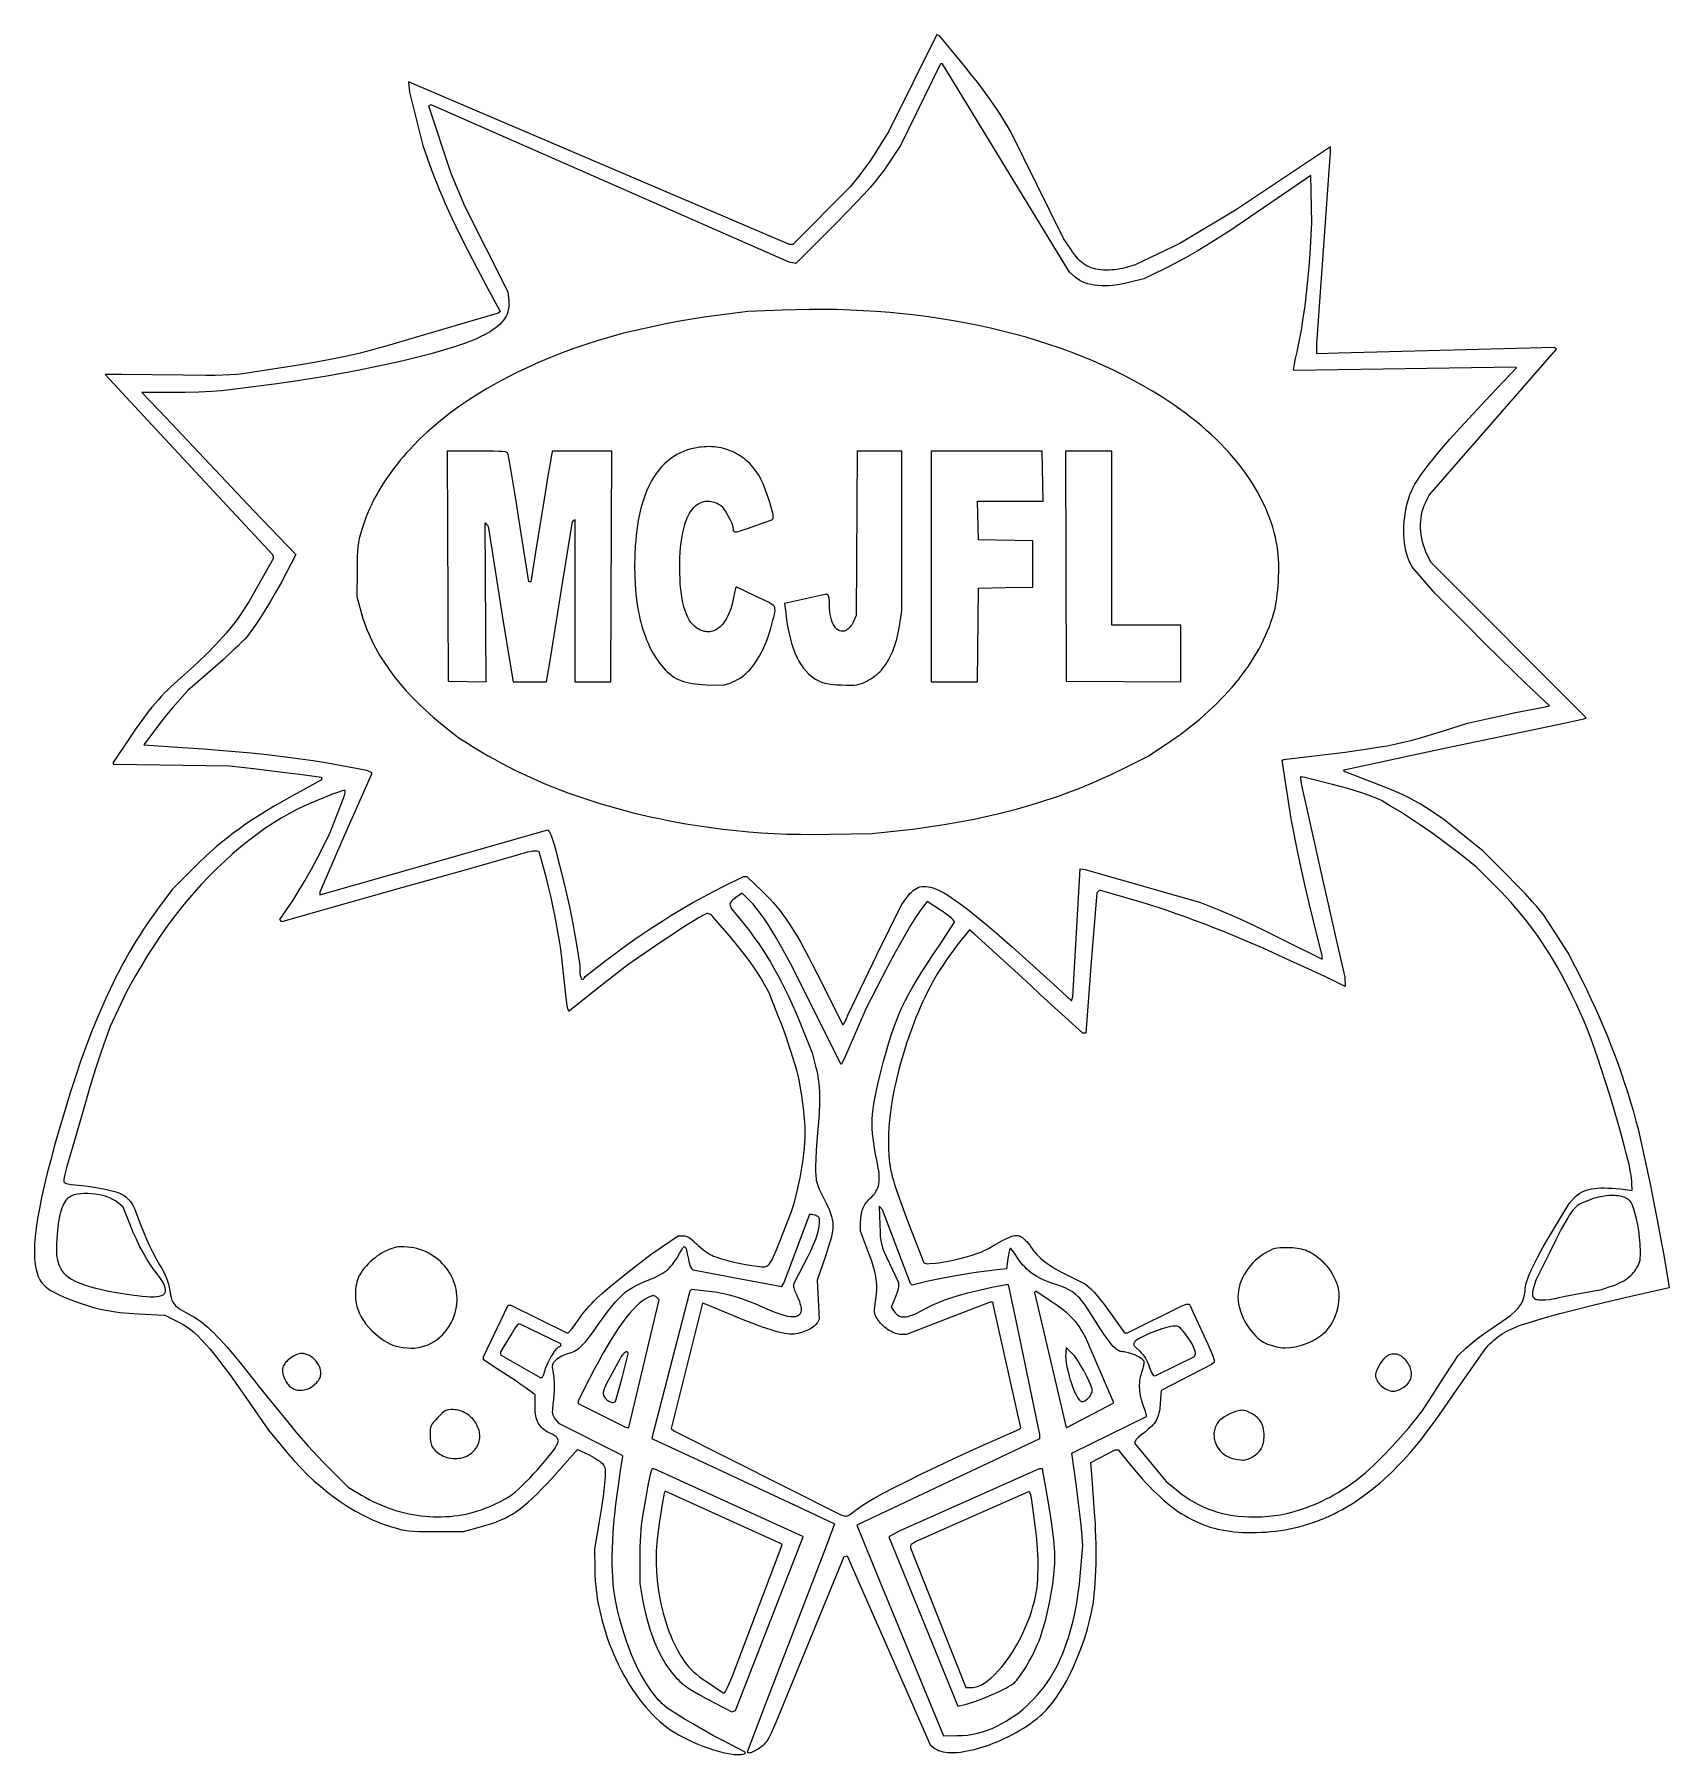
# Model space of a CAD drawing. Header units: millimetres. Extents: x 0.15 to 5.85, y 0 to 5.99.
import ezdxf

# ---------------------------------------------------------------- set-up
doc = ezdxf.new("R2010")
doc.units = ezdxf.units.MM
doc.header["$MEASUREMENT"] = 0

msp = doc.modelspace()

# ---------------------------------------------------------------- linework, layer by layer
at = {"flags": 128}
for points in [[(2.6025, 0.00033), (2.612393, 0.000557), (2.620478, 0.001419), (2.625923, 0.002779), (2.627394, 0.003603), (2.627894, 0.0045), (2.627787, 0.009), (2.552323, 0.048), (2.518214, 0.066135), (2.481129, 0.086682), (2.445542, 0.107117), (2.41593, 0.124916), (2.355, 0.162832), (2.337889, 0.178916), (2.331569, 0.185086), (2.325285, 0.191676), (2.312847, 0.206073), (2.300613, 0.222022), (2.288622, 0.239439), (2.276912, 0.258239), (2.265521, 0.278338), (2.254487, 0.299651), (2.243849, 0.322095), (2.233645, 0.345584), (2.223913, 0.370035), (2.214692, 0.395363), (2.20602, 0.421483), (2.197936, 0.448312), (2.190476, 0.475765), (2.183681, 0.503756), (2.177587, 0.532203), (2.173902, 0.55244), (2.170822, 0.573336), (2.168351, 0.594977), (2.166492, 0.617451), (2.165247, 0.640845), (2.16462, 0.665246), (2.164613, 0.69074), (2.16523, 0.717415), (2.166474, 0.745358), (2.168347, 0.774655), (2.170853, 0.805394), (2.173994, 0.837661), (2.177773, 0.871544), (2.182194, 0.907129), (2.187259, 0.944504), (2.192971, 0.983755), (2.20149, 1.04051), (2.198726, 1.043274), (1.980565, 1.152389), (1.967644, 1.168695), (1.96383, 1.173784), (1.96094, 1.178478), (1.95891, 1.183181), (1.957676, 1.188298), (1.957176, 1.194234), (1.957345, 1.201393), (1.959438, 1.221), (1.961341, 1.237345), (1.96269, 1.253093), (1.963484, 1.268261), (1.963724, 1.282868), (1.963409, 1.296932), (1.962539, 1.31047), (1.961115, 1.323502), (1.959136, 1.336044), (1.957878, 1.343568), (1.957198, 1.34977), (1.957178, 1.354956), (1.957898, 1.359431), (1.959438, 1.363501), (1.96188, 1.367472), (1.965304, 1.371648), (1.969791, 1.376337), (1.973426, 1.379544), (1.977922, 1.382814), (1.983103, 1.386056), (1.98879, 1.389178), (1.994806, 1.392089), (2.000973, 1.394697), (2.007115, 1.396911), (2.013053, 1.398639), (2.019257, 1.400388), (2.025226, 1.402477), (2.031017, 1.404961), (2.036688, 1.407897), (2.042294, 1.41134), (2.047895, 1.415345), (2.053546, 1.419968), (2.059306, 1.425264), (2.065231, 1.431288), (2.071378, 1.438096), (2.077805, 1.445743), (2.084569, 1.454285), (2.099337, 1.474274), (2.116139, 1.498507), (2.131906, 1.521146), (2.147221, 1.541906), (2.162012, 1.560706), (2.176208, 1.577467), (2.189739, 1.592108), (2.202533, 1.604549), (2.208632, 1.609919), (2.21452, 1.614709), (2.220189, 1.618909), (2.225629, 1.622509), (2.237818, 1.629237), (2.255205, 1.637772), (2.275474, 1.647019), (2.296304, 1.655884), (2.31542, 1.664194), (2.323941, 1.668342), (2.331847, 1.67255), (2.339193, 1.676869), (2.346038, 1.681348), (2.352438, 1.686037), (2.35845, 1.690985), (2.36413, 1.696242), (2.369535, 1.701857), (2.374723, 1.70788), (2.379749, 1.714361), (2.384671, 1.721349), (2.389546, 1.728894), (2.399381, 1.745852), (2.405847, 1.757486), (2.410877, 1.765541), (2.412959, 1.76816), (2.41481, 1.769804), (2.416473, 1.770446), (2.41799, 1.770061), (2.419405, 1.768622), (2.420759, 1.766101), (2.422095, 1.762473), (2.423457, 1.757711), (2.426427, 1.744678), (2.430011, 1.726788), (2.431751, 1.718682), (2.43359, 1.711574), (2.435532, 1.705458), (2.437579, 1.700328), (2.439734, 1.69618), (2.441998, 1.693008), (2.444374, 1.690805), (2.446866, 1.689568), (2.606452, 1.658967), (2.755905, 1.631374), (2.764449, 1.645198), (2.851961, 1.881), (2.853273, 1.882792), (2.855021, 1.883177), (2.858813, 1.8829), (2.864089, 1.882031), (2.870292, 1.880642), (2.87466, 1.879365), (2.878173, 1.877872), (2.880915, 1.87604), (2.88297, 1.873744), (2.884422, 1.87086), (2.885354, 1.867264), (2.885853, 1.862831), (2.886, 1.857439), (2.885793, 1.851098), (2.88517, 1.844374), (2.884129, 1.83726), (2.882668, 1.829749), (2.880783, 1.821835), (2.878473, 1.813511), (2.872568, 1.795606), (2.864932, 1.775981), (2.855547, 1.754584), (2.844393, 1.731359), (2.831451, 1.706255), (2.796, 1.63951), (2.796, 1.631834), (2.796309, 1.629639), (2.797194, 1.626329), (2.800446, 1.617015), (2.805259, 1.605192), (2.811136, 1.592164), (2.816885, 1.57871), (2.819044, 1.572527), (2.820726, 1.566708), (2.821931, 1.561257), (2.82266, 1.556175), (2.822912, 1.551464), (2.822689, 1.547128), (2.821989, 1.543167), (2.820814, 1.539585), (2.819164, 1.536383), (2.817039, 1.533565), (2.814439, 1.531131), (2.811364, 1.529084), (2.807816, 1.527427), (2.803793, 1.526161), (2.800207, 1.525463), (2.79628, 1.525091), (2.791985, 1.525053), (2.787296, 1.525356), (2.776637, 1.527015), (2.764096, 1.530127), (2.749468, 1.534749), (2.732546, 1.540942), (2.713125, 1.548763), (2.691, 1.55827), (2.662771, 1.570372), (2.636987, 1.58068), (2.613077, 1.589363), (2.590468, 1.596591), (2.568589, 1.602533), (2.546866, 1.607359), (2.524728, 1.611237), (2.501603, 1.614337), (2.441343, 1.621343), (2.435478, 1.615478), (2.303308, 1.102692), (2.307, 1.099444), (2.463, 1.027289), (2.565, 0.979447), (2.853, 0.844453), (2.93976, 0.804792), (2.910897, 0.729), (2.698608, 0.177), (2.634662, 0.009), (2.639883, 0.007149), (2.642322, 0.006781), (2.645439, 0.007102), (2.649136, 0.008049), (2.653317, 0.009561), (2.662742, 0.014032), (2.672935, 0.020019), (2.683121, 0.027028), (2.692523, 0.034561), (2.696688, 0.038371), (2.700364, 0.042126), (2.703457, 0.045765), (2.705868, 0.049225), (2.711736, 0.060094), (2.719288, 0.075832), (2.727549, 0.094331), (2.735547, 0.113483), (2.86361, 0.425038), (2.97339, 0.691076), (2.982961, 0.693), (3.033004, 0.579), (3.178023, 0.249591), (3.273, 0.034182), (3.289419, 0.02198), (3.295351, 0.018162), (3.302031, 0.014941), (3.309421, 0.012305), (3.317482, 0.010241), (3.326174, 0.008737), (3.335458, 0.007782), (3.345294, 0.007363), (3.355645, 0.007469), (3.36647, 0.008086), (3.377731, 0.009202), (3.389388, 0.010807), (3.401402, 0.012887), (3.413734, 0.01543), (3.426345, 0.018424), (3.439196, 0.021858), (3.452247, 0.025719), (3.465459, 0.029994), (3.478793, 0.034672), (3.492211, 0.039741), (3.505672, 0.045188), (3.519138, 0.051001), (3.532569, 0.057169), (3.545927, 0.063678), (3.559171, 0.070518), (3.572264, 0.077675), (3.585166, 0.085138), (3.597837, 0.092895), (3.610239, 0.100932), (3.622332, 0.109239), (3.634077, 0.117804), (3.645435, 0.126613), (3.656367, 0.135655), (3.663215, 0.141754), (3.67005, 0.148324), (3.676866, 0.155352), (3.683656, 0.162823), (3.697129, 0.179039), (3.710413, 0.19686), (3.723452, 0.216173), (3.736191, 0.236867), (3.748574, 0.258828), (3.760545, 0.281945), (3.772048, 0.306105), (3.783028, 0.331196), (3.793428, 0.357106), (3.803194, 0.383721), (3.812269, 0.410931), (3.820597, 0.438622), (3.828123, 0.466683), (3.834791, 0.495), (3.83761, 0.509197), (3.840169, 0.524797), (3.842465, 0.541691), (3.844493, 0.559774), (3.846251, 0.578936), (3.847734, 0.599072), (3.848938, 0.620073), (3.84986, 0.641834), (3.850496, 0.664245), (3.850842, 0.687201), (3.85065, 0.734316), (3.850104, 0.758261), (3.849252, 0.782322), (3.848092, 0.80639), (3.84662, 0.830359), (3.836068, 0.974704), (3.832434, 1.017691), (3.916755, 1.062), (3.927364, 1.062), (3.972182, 1.007319), (3.998372, 0.976229), (4.011224, 0.961647), (4.023936, 0.947694), (4.036525, 0.93436), (4.049009, 0.921636), (4.061404, 0.909514), (4.073728, 0.897982), (4.085997, 0.887032), (4.098229, 0.876654), (4.11044, 0.866839), (4.122648, 0.857578), (4.13487, 0.84886), (4.147122, 0.840677), (4.159422, 0.833019), (4.171786, 0.825876), (4.184232, 0.81924), (4.196777, 0.8131), (4.209437, 0.807448), (4.22223, 0.802273), (4.235173, 0.797566), (4.248283, 0.793319), (4.261576, 0.789521), (4.275071, 0.786162), (4.288783, 0.783235), (4.30273, 0.780728), (4.316929, 0.778633), (4.331396, 0.77694), (4.34615, 0.775639), (4.361207, 0.774722), (4.376583, 0.774179), (4.392297, 0.774), (4.409493, 0.774196), (4.426521, 0.774786), (4.443385, 0.775771), (4.460089, 0.777153), (4.476638, 0.778934), (4.493037, 0.781117), (4.50929, 0.783703), (4.5254, 0.786693), (4.541374, 0.790091), (4.557215, 0.793897), (4.572927, 0.798114), (4.588516, 0.802744), (4.603985, 0.807789), (4.619339, 0.81325), (4.634582, 0.819129), (4.64972, 0.825429), (4.664756, 0.832151), (4.679694, 0.839297), (4.69454, 0.84687), (4.709298, 0.85487), (4.723972, 0.863301), (4.738567, 0.872163), (4.753086, 0.881459), (4.767535, 0.891191), (4.781918, 0.90136), (4.79624, 0.911969), (4.810504, 0.92302), (4.824716, 0.934514), (4.83888, 0.946453), (4.853, 0.95884), (4.86708, 0.971676), (4.881126, 0.984963), (4.906891, 1.010524), (4.919288, 1.023446), (4.931504, 1.036642), (4.943648, 1.050249), (4.955826, 1.064404), (4.968146, 1.079242), (4.980717, 1.0949), (5.007038, 1.129218), (5.035649, 1.168448), (5.06741, 1.213679), (5.103182, 1.266), (5.200406, 1.4054), (5.211959, 1.419644), (5.217953, 1.426316), (5.224115, 1.432706), (5.230462, 1.438826), (5.237013, 1.44469), (5.243785, 1.450312), (5.250796, 1.455703), (5.258063, 1.460877), (5.265604, 1.465847), (5.273437, 1.470626), (5.28158, 1.475228), (5.298865, 1.48395), (5.317601, 1.492119), (5.327986, 1.496063), (5.341071, 1.500567), (5.374636, 1.511069), (5.416884, 1.523251), (5.466406, 1.536738), (5.521788, 1.551154), (5.581622, 1.566123), (5.644496, 1.581272), (5.709, 1.596224), (5.847, 1.627566), (5.848989, 1.629), (5.828345, 1.746), (5.818419, 1.800898), (5.806654, 1.863881), (5.794521, 1.927174), (5.783493, 1.983), (5.741223, 2.175), (5.732923, 2.206994), (5.72398, 2.239379), (5.714422, 2.272086), (5.704274, 2.305045), (5.693563, 2.338184), (5.682315, 2.371435), (5.670557, 2.404726), (5.658315, 2.437987), (5.645615, 2.471148), (5.632485, 2.504139), (5.618949, 2.53689), (5.605035, 2.56933), (5.590769, 2.601389), (5.576177, 2.632996), (5.561286, 2.664082), (5.546123, 2.694576), (5.495661, 2.794153), (5.410541, 2.925), (5.386325, 2.955), (5.379796, 2.962685), (5.370487, 2.973061), (5.345265, 3.000061), (5.314131, 3.032348), (5.280554, 3.066272), (5.199, 3.147544), (5.062115, 3.258906), (5.019557, 3.287616), (4.999645, 3.300678), (4.980134, 3.312653), (4.960389, 3.323858), (4.939778, 3.33461), (4.917667, 3.345226), (4.893423, 3.356023), (4.866412, 3.367318), (4.836, 3.379427), (4.737213, 3.417174), (4.722472, 3.422869), (4.717933, 3.425036), (4.715138, 3.426874), (4.713977, 3.428479), (4.713976, 3.429223), (4.714342, 3.429945), (4.716123, 3.431367), (4.719213, 3.432839), (5.049, 3.504073), (5.454, 3.588711), (5.549702, 3.609763), (5.558405, 3.612546), (5.017107, 4.155), (5.005368, 4.179), (5.000203, 4.190353), (4.995654, 4.201997), (4.991722, 4.213871), (4.988411, 4.225917), (4.985723, 4.238073), (4.983659, 4.250279), (4.982224, 4.262477), (4.981419, 4.274604), (4.981247, 4.286602), (4.981709, 4.298411), (4.982809, 4.309969), (4.984549, 4.321218), (4.986931, 4.332097), (4.989958, 4.342546), (4.993632, 4.352505), (4.997956, 4.361913), (5.011243, 4.387958), (5.45503, 4.89697), (5.449225, 4.902775), (4.695, 4.883819), (4.619975, 4.881), (4.620077, 4.917), (4.667977, 5.583), (4.668, 5.602665), (4.336143, 5.381344), (4.143, 5.265929), (3.987, 5.190985), (3.951776, 5.180856), (3.943015, 5.178563), (3.933975, 5.176636), (3.924697, 5.175081), (3.915219, 5.1739), (3.905583, 5.173099), (3.895826, 5.172682), (3.88599, 5.172651), (3.876113, 5.173013), (3.866667, 5.173739), (3.857741, 5.174838), (3.849288, 5.176338), (3.841266, 5.178267), (3.83363, 5.180652), (3.826335, 5.183523), (3.819338, 5.186908), (3.812593, 5.190833), (3.806057, 5.195329), (3.799685, 5.200422), (3.793434, 5.20614), (3.787257, 5.212512), (3.781112, 5.219567), (3.774954, 5.227331), (3.768739, 5.235834), (3.762422, 5.245102), (3.737384, 5.283), (3.552847, 5.656845), (3.521878, 5.706778), (3.507805, 5.728851), (3.492539, 5.751569), (3.475827, 5.775267), (3.457421, 5.800278), (3.43707, 5.826937), (3.414522, 5.855576), (3.389528, 5.88653), (3.361837, 5.920134), (3.306039, 5.987268), (3.295273, 5.993922), (3.127455, 5.654224), (3.094091, 5.600612), (3.078485, 5.576481), (3.060657, 5.550411), (3.042804, 5.525538), (3.027124, 5.505), (2.99352, 5.463), (2.793596, 5.262), (2.782091, 5.262), (2.067, 5.567768), (1.455, 5.829117), (1.458359, 5.793), (1.505407, 5.606865), (1.527243, 5.544132), (1.534926, 5.522623), (1.54323, 5.500453), (1.55216, 5.477614), (1.56172, 5.454099), (1.571911, 5.429901), (1.582739, 5.405012), (1.606316, 5.353132), (1.632479, 5.298401), (1.661254, 5.240758), (1.69267, 5.180144), (1.726754, 5.116501), (1.774857, 5.028002), (1.767, 5.023219), (1.455, 4.930879), (1.388395, 4.910941), (1.355592, 4.901461), (1.321909, 4.892416), (1.286966, 4.88372), (1.250382, 4.87529), (1.211774, 4.867041), (1.170762, 4.858889), (1.126964, 4.850748), (1.08, 4.842535), (0.9, 4.814404), (0.878055, 4.811643), (0.8562, 4.809457), (0.833401, 4.80781), (0.808623, 4.806666), (0.780828, 4.805989), (0.748983, 4.805743), (0.669, 4.8064), (0.455335, 4.808835), (0.397671, 4.809), (0.515335, 4.682376), (0.807, 4.36856), (0.981, 4.181368), (0.985166, 4.169503), (0.898335, 4.017), (0.86484, 3.966), (0.857774, 3.955696), (0.849637, 3.944645), (0.840499, 3.932921), (0.830432, 3.9206), (0.819506, 3.907756), (0.807792, 3.894465), (0.782288, 3.866839), (0.754488, 3.838321), (0.72496, 3.809511), (0.694275, 3.781008), (0.663, 3.753411), (0.638432, 3.731601), (0.62673, 3.720633), (0.615342, 3.709536), (0.604211, 3.698244), (0.593282, 3.686691), (0.582496, 3.674811), (0.571799, 3.662538), (0.561134, 3.649805), (0.550444, 3.636549), (0.528766, 3.608197), (0.506316, 3.576956), (0.482641, 3.542297), (0.426, 3.457594), (0.426, 3.451547), (0.831, 3.445034), (0.915, 3.435642), (0.996797, 3.42607), (1.0755, 3.416245), (1.152, 3.40624), (1.152, 3.396843), (1.0785, 3.356475), (1.046154, 3.338533), (1.015761, 3.321292), (0.987166, 3.304642), (0.96021, 3.288467), (0.934736, 3.272657), (0.910588, 3.257099), (0.887607, 3.241679), (0.865638, 3.226286), (0.844522, 3.210806), (0.824103, 3.195127), (0.804224, 3.179137), (0.784726, 3.162723), (0.765454, 3.145772), (0.74625, 3.128171), (0.726957, 3.109808), (0.707417, 3.090571), (0.631834, 3.015), (0.58081, 2.946), (0.567665, 2.927962), (0.554754, 2.90971), (0.542068, 2.891226), (0.5296, 2.872493), (0.517341, 2.853492), (0.505284, 2.834206), (0.493421, 2.814618), (0.481744, 2.79471), (0.470245, 2.774463), (0.458916, 2.753862), (0.44775, 2.732887), (0.436738, 2.711521), (0.425873, 2.689748), (0.415147, 2.667548), (0.404551, 2.644904), (0.394079, 2.6218), (0.373472, 2.574136), (0.353263, 2.524415), (0.333388, 2.472497), (0.313786, 2.41824), (0.294392, 2.361503), (0.275145, 2.302144), (0.25598, 2.240024), (0.236836, 2.175), (0.221911, 2.122199), (0.208452, 2.07252), (0.196449, 2.02588), (0.18589, 1.982199), (0.176764, 1.941396), (0.169061, 1.903391), (0.162769, 1.868101), (0.157879, 1.835446), (0.154379, 1.805346), (0.152258, 1.777718), (0.151711, 1.764807), (0.151506, 1.752483), (0.151639, 1.740737), (0.152111, 1.729558), (0.152919, 1.718938), (0.154063, 1.708864), (0.155541, 1.699328), (0.157351, 1.690319), (0.159493, 1.681827), (0.161964, 1.673842), (0.164765, 1.666354), (0.167892, 1.659352), (0.170711, 1.654041), (0.173919, 1.648929), (0.17755, 1.643992), (0.18164, 1.639208), (0.186223, 1.634552), (0.191335, 1.630001), (0.197011, 1.625532), (0.203285, 1.621122), (0.210193, 1.616747), (0.217769, 1.612384), (0.226049, 1.60801), (0.235068, 1.603601), (0.255461, 1.594586), (0.279229, 1.585152), (0.310906, 1.573543), (0.339848, 1.56394), (0.353619, 1.559823), (0.367096, 1.556127), (0.380409, 1.552824), (0.39369, 1.549888), (0.407066, 1.547292), (0.42067, 1.545008), (0.434629, 1.54301), (0.449076, 1.541271), (0.47995, 1.538461), (0.51433, 1.536361), (0.605661, 1.531814), (0.64333, 1.513232), (0.656741, 1.506248), (0.669749, 1.498664), (0.682511, 1.490307), (0.695182, 1.481004), (0.707919, 1.470584), (0.720876, 1.458875), (0.73421, 1.445704), (0.748076, 1.430899), (0.76263, 1.414289), (0.778027, 1.395701), (0.794424, 1.374963), (0.811975, 1.351903), (0.830837, 1.326349), (0.851166, 1.298128), (0.896845, 1.233), (0.967463, 1.131), (1.011922, 1.076172), (1.034169, 1.049488), (1.056662, 1.024002), (1.079399, 0.999716), (1.102378, 0.976632), (1.125598, 0.954751), (1.149056, 0.934074), (1.172751, 0.914602), (1.196679, 0.896338), (1.22084, 0.879283), (1.245232, 0.863438), (1.269852, 0.848804), (1.294698, 0.835383), (1.319769, 0.823177), (1.332388, 0.81753), (1.345062, 0.812187), (1.357792, 0.807148), (1.370576, 0.802414), (1.383415, 0.797984), (1.396309, 0.793859), (1.412952, 0.788909), (1.42761, 0.785077), (1.441608, 0.782223), (1.456267, 0.780206), (1.472913, 0.778884), (1.492868, 0.778116), (1.548, 0.777678), (1.647, 0.777695), (1.705812, 0.793909), (1.724687, 0.799323), (1.742273, 0.804851), (1.758749, 0.810615), (1.774296, 0.816738), (1.789093, 0.823342), (1.803321, 0.830551), (1.81716, 0.838486), (1.830789, 0.847271), (1.844389, 0.857027), (1.85814, 0.867878), (1.872222, 0.879946), (1.886815, 0.893353), (1.902099, 0.908223), (1.918254, 0.924677), (1.93546, 0.94284), (1.953897, 0.962832), (2.026304, 1.043328), (2.043815, 1.063656), (2.083998, 1.044478), (2.092265, 1.040329), (2.100353, 1.035884), (2.108058, 1.031282), (2.115177, 1.026662), (2.121506, 1.022161), (2.12684, 1.017917), (2.130976, 1.01407), (2.133711, 1.010757), (2.135726, 1.00714), (2.137392, 1.00289), (2.138701, 0.997892), (2.139643, 0.992033), (2.14021, 0.985199), (2.140395, 0.977275), (2.140189, 0.968147), (2.139583, 0.957702), (2.137141, 0.932401), (2.133002, 0.900459), (2.127101, 0.860963), (2.119371, 0.813), (2.103523, 0.717), (2.104207, 0.645), (2.104703, 0.625409), (2.105813, 0.605674), (2.107523, 0.585826), (2.10982, 0.565894), (2.112689, 0.545909), (2.116116, 0.5259), (2.120089, 0.505896), (2.124594, 0.485928), (2.129617, 0.466025), (2.135144, 0.446217), (2.141161, 0.426534), (2.147656, 0.407005), (2.154613, 0.387661), (2.162021, 0.368532), (2.169864, 0.349646), (2.178129, 0.331034), (2.186804, 0.312725), (2.195873, 0.29475), (2.205323, 0.277138), (2.215141, 0.259919), (2.225313, 0.243123), (2.235825, 0.226779), (2.246664, 0.210917), (2.257816, 0.195567), (2.269267, 0.180759), (2.281004, 0.166523), (2.293013, 0.152888), (2.30528, 0.139884), (2.317791, 0.127541), (2.330534, 0.115889), (2.343494, 0.104957), (2.356658, 0.094775), (2.369503, 0.085767), (2.383424, 0.076889), (2.398264, 0.068201), (2.413863, 0.059764), (2.430063, 0.05164), (2.446704, 0.043889), (2.463628, 0.036573), (2.480677, 0.029752), (2.497692, 0.023487), (2.514514, 0.017839), (2.530983, 0.01287), (2.546943, 0.008639), (2.562233, 0.005209), (2.576695, 0.002641), (2.59017, 0.000994), (2.6025, 0.00033)], [(2.6025, 0.00033), (2.612393, 0.000557), (2.620478, 0.001419), (2.625923, 0.002779), (2.627394, 0.003603), (2.627894, 0.0045), (2.627787, 0.009), (2.552323, 0.048), (2.518214, 0.066135), (2.481129, 0.086682), (2.445542, 0.107117), (2.41593, 0.124916), (2.355, 0.162832), (2.337889, 0.178916), (2.331569, 0.185086), (2.325285, 0.191676), (2.312847, 0.206073), (2.300613, 0.222022), (2.288622, 0.239439), (2.276912, 0.258239), (2.265521, 0.278338), (2.254487, 0.299651), (2.243849, 0.322095), (2.233645, 0.345584), (2.223913, 0.370035), (2.214692, 0.395363), (2.20602, 0.421483), (2.197936, 0.448312), (2.190476, 0.475765), (2.183681, 0.503756), (2.177587, 0.532203), (2.173902, 0.55244), (2.170822, 0.573336), (2.168351, 0.594977), (2.166492, 0.617451), (2.165247, 0.640845), (2.16462, 0.665246), (2.164613, 0.69074), (2.16523, 0.717415), (2.166474, 0.745358), (2.168347, 0.774655), (2.170853, 0.805394), (2.173994, 0.837661), (2.177773, 0.871544), (2.182194, 0.907129), (2.187259, 0.944504), (2.192971, 0.983755), (2.20149, 1.04051), (2.198726, 1.043274), (1.980565, 1.152389), (1.967644, 1.168695), (1.96383, 1.173784), (1.96094, 1.178478), (1.95891, 1.183181), (1.957676, 1.188298), (1.957176, 1.194234), (1.957345, 1.201393), (1.959438, 1.221), (1.961341, 1.237345), (1.96269, 1.253093), (1.963484, 1.268261), (1.963724, 1.282868), (1.963409, 1.296932), (1.962539, 1.31047), (1.961115, 1.323502), (1.959136, 1.336044), (1.957878, 1.343568), (1.957198, 1.34977), (1.957178, 1.354956), (1.957898, 1.359431), (1.959438, 1.363501), (1.96188, 1.367472), (1.965304, 1.371648), (1.969791, 1.376337), (1.973426, 1.379544), (1.977922, 1.382814), (1.983103, 1.386056), (1.98879, 1.389178), (1.994806, 1.392089), (2.000973, 1.394697), (2.007115, 1.396911), (2.013053, 1.398639), (2.019257, 1.400388), (2.025226, 1.402477), (2.031017, 1.404961), (2.036688, 1.407897), (2.042294, 1.41134), (2.047895, 1.415345), (2.053546, 1.419968), (2.059306, 1.425264), (2.065231, 1.431288), (2.071378, 1.438096), (2.077805, 1.445743), (2.084569, 1.454285), (2.099337, 1.474274), (2.116139, 1.498507), (2.131906, 1.521146), (2.147221, 1.541906), (2.162012, 1.560706), (2.176208, 1.577467), (2.189739, 1.592108), (2.202533, 1.604549), (2.208632, 1.609919), (2.21452, 1.614709), (2.220189, 1.618909), (2.225629, 1.622509), (2.237818, 1.629237), (2.255205, 1.637772), (2.275474, 1.647019), (2.296304, 1.655884), (2.31542, 1.664194), (2.323941, 1.668342), (2.331847, 1.67255), (2.339193, 1.676869), (2.346038, 1.681348), (2.352438, 1.686037), (2.35845, 1.690985), (2.36413, 1.696242), (2.369535, 1.701857), (2.374723, 1.70788), (2.379749, 1.714361), (2.384671, 1.721349), (2.389546, 1.728894), (2.399381, 1.745852), (2.405847, 1.757486), (2.410877, 1.765541), (2.412959, 1.76816), (2.41481, 1.769804), (2.416473, 1.770446), (2.41799, 1.770061), (2.419405, 1.768622), (2.420759, 1.766101), (2.422095, 1.762473), (2.423457, 1.757711), (2.426427, 1.744678), (2.430011, 1.726788), (2.431751, 1.718682), (2.43359, 1.711574), (2.435532, 1.705458), (2.437579, 1.700328), (2.439734, 1.69618), (2.441998, 1.693008), (2.444374, 1.690805), (2.446866, 1.689568), (2.606452, 1.658967), (2.755905, 1.631374), (2.764449, 1.645198), (2.851961, 1.881), (2.853273, 1.882792), (2.855021, 1.883177), (2.858813, 1.8829), (2.864089, 1.882031), (2.870292, 1.880642), (2.87466, 1.879365), (2.878173, 1.877872), (2.880915, 1.87604), (2.88297, 1.873744), (2.884422, 1.87086), (2.885354, 1.867264), (2.885853, 1.862831), (2.886, 1.857439), (2.885793, 1.851098), (2.88517, 1.844374), (2.884129, 1.83726), (2.882668, 1.829749), (2.880783, 1.821835), (2.878473, 1.813511), (2.872568, 1.795606), (2.864932, 1.775981), (2.855547, 1.754584), (2.844393, 1.731359), (2.831451, 1.706255), (2.796, 1.63951), (2.796, 1.631834), (2.796309, 1.629639), (2.797194, 1.626329), (2.800446, 1.617015), (2.805259, 1.605192), (2.811136, 1.592164), (2.816885, 1.57871), (2.819044, 1.572527), (2.820726, 1.566708), (2.821931, 1.561257), (2.82266, 1.556175), (2.822912, 1.551464), (2.822689, 1.547128), (2.821989, 1.543167), (2.820814, 1.539585), (2.819164, 1.536383), (2.817039, 1.533565), (2.814439, 1.531131), (2.811364, 1.529084), (2.807816, 1.527427), (2.803793, 1.526161), (2.800207, 1.525463), (2.79628, 1.525091), (2.791985, 1.525053), (2.787296, 1.525356), (2.776637, 1.527015), (2.764096, 1.530127), (2.749468, 1.534749), (2.732546, 1.540942), (2.713125, 1.548763), (2.691, 1.55827), (2.662771, 1.570372), (2.636987, 1.58068), (2.613077, 1.589363), (2.590468, 1.596591), (2.568589, 1.602533), (2.546866, 1.607359), (2.524728, 1.611237), (2.501603, 1.614337), (2.441343, 1.621343), (2.435478, 1.615478), (2.303308, 1.102692), (2.307, 1.099444), (2.463, 1.027289), (2.565, 0.979447), (2.853, 0.844453), (2.93976, 0.804792), (2.910897, 0.729), (2.698608, 0.177), (2.634662, 0.009), (2.639883, 0.007149), (2.642322, 0.006781), (2.645439, 0.007102), (2.649136, 0.008049), (2.653317, 0.009561), (2.662742, 0.014032), (2.672935, 0.020019), (2.683121, 0.027028), (2.692523, 0.034561), (2.696688, 0.038371), (2.700364, 0.042126), (2.703457, 0.045765), (2.705868, 0.049225), (2.711736, 0.060094), (2.719288, 0.075832), (2.727549, 0.094331), (2.735547, 0.113483), (2.86361, 0.425038), (2.97339, 0.691076), (2.982961, 0.693), (3.033004, 0.579), (3.178023, 0.249591), (3.273, 0.034182), (3.289419, 0.02198), (3.295351, 0.018162), (3.302031, 0.014941), (3.309421, 0.012305), (3.317482, 0.010241), (3.326174, 0.008737), (3.335458, 0.007782), (3.345294, 0.007363), (3.355645, 0.007469), (3.36647, 0.008086), (3.377731, 0.009202), (3.389388, 0.010807), (3.401402, 0.012887), (3.413734, 0.01543), (3.426345, 0.018424), (3.439196, 0.021858), (3.452247, 0.025719), (3.465459, 0.029994), (3.478793, 0.034672), (3.492211, 0.039741), (3.505672, 0.045188), (3.519138, 0.051001), (3.532569, 0.057169), (3.545927, 0.063678), (3.559171, 0.070518), (3.572264, 0.077675), (3.585166, 0.085138), (3.597837, 0.092895), (3.610239, 0.100932), (3.622332, 0.109239), (3.634077, 0.117804), (3.645435, 0.126613), (3.656367, 0.135655), (3.663215, 0.141754), (3.67005, 0.148324), (3.676866, 0.155352), (3.683656, 0.162823), (3.697129, 0.179039), (3.710413, 0.19686), (3.723452, 0.216173), (3.736191, 0.236867), (3.748574, 0.258828), (3.760545, 0.281945), (3.772048, 0.306105), (3.783028, 0.331196), (3.793428, 0.357106), (3.803194, 0.383721), (3.812269, 0.410931), (3.820597, 0.438622), (3.828123, 0.466683), (3.834791, 0.495), (3.83761, 0.509197), (3.840169, 0.524797), (3.842465, 0.541691), (3.844493, 0.559774), (3.846251, 0.578936), (3.847734, 0.599072), (3.848938, 0.620073), (3.84986, 0.641834), (3.850496, 0.664245), (3.850842, 0.687201), (3.85065, 0.734316), (3.850104, 0.758261), (3.849252, 0.782322), (3.848092, 0.80639), (3.84662, 0.830359), (3.836068, 0.974704), (3.832434, 1.017691), (3.916755, 1.062), (3.927364, 1.062), (3.972182, 1.007319), (3.998372, 0.976229), (4.011224, 0.961647), (4.023936, 0.947694), (4.036525, 0.93436), (4.049009, 0.921636), (4.061404, 0.909514), (4.073728, 0.897982), (4.085997, 0.887032), (4.098229, 0.876654), (4.11044, 0.866839), (4.122648, 0.857578), (4.13487, 0.84886), (4.147122, 0.840677), (4.159422, 0.833019), (4.171786, 0.825876), (4.184232, 0.81924), (4.196777, 0.8131), (4.209437, 0.807448), (4.22223, 0.802273), (4.235173, 0.797566), (4.248283, 0.793319), (4.261576, 0.789521), (4.275071, 0.786162), (4.288783, 0.783235), (4.30273, 0.780728), (4.316929, 0.778633), (4.331396, 0.77694), (4.34615, 0.775639), (4.361207, 0.774722), (4.376583, 0.774179), (4.392297, 0.774), (4.409493, 0.774196), (4.426521, 0.774786), (4.443385, 0.775771), (4.460089, 0.777153), (4.476638, 0.778934), (4.493037, 0.781117), (4.50929, 0.783703), (4.5254, 0.786693), (4.541374, 0.790091), (4.557215, 0.793897), (4.572927, 0.798114), (4.588516, 0.802744), (4.603985, 0.807789), (4.619339, 0.81325), (4.634582, 0.819129), (4.64972, 0.825429), (4.664756, 0.832151), (4.679694, 0.839297), (4.69454, 0.84687), (4.709298, 0.85487), (4.723972, 0.863301), (4.738567, 0.872163), (4.753086, 0.881459), (4.767535, 0.891191), (4.781918, 0.90136), (4.79624, 0.911969), (4.810504, 0.92302), (4.824716, 0.934514), (4.83888, 0.946453), (4.853, 0.95884), (4.86708, 0.971676), (4.881126, 0.984963), (4.906891, 1.010524), (4.919288, 1.023446), (4.931504, 1.036642), (4.943648, 1.050249), (4.955826, 1.064404), (4.968146, 1.079242), (4.980717, 1.0949), (5.007038, 1.129218), (5.035649, 1.168448), (5.06741, 1.213679), (5.103182, 1.266), (5.200406, 1.4054), (5.211959, 1.419644), (5.217953, 1.426316), (5.224115, 1.432706), (5.230462, 1.438826), (5.237013, 1.44469), (5.243785, 1.450312), (5.250796, 1.455703), (5.258063, 1.460877), (5.265604, 1.465847), (5.273437, 1.470626), (5.28158, 1.475228), (5.298865, 1.48395), (5.317601, 1.492119), (5.327986, 1.496063), (5.341071, 1.500567), (5.374636, 1.511069), (5.416884, 1.523251), (5.466406, 1.536738), (5.521788, 1.551154), (5.581622, 1.566123), (5.644496, 1.581272), (5.709, 1.596224), (5.847, 1.627566), (5.848989, 1.629), (5.828345, 1.746), (5.818419, 1.800898), (5.806654, 1.863881), (5.794521, 1.927174), (5.783493, 1.983), (5.741223, 2.175), (5.732923, 2.206994), (5.72398, 2.239379), (5.714422, 2.272086), (5.704274, 2.305045), (5.693563, 2.338184), (5.682315, 2.371435), (5.670557, 2.404726), (5.658315, 2.437987), (5.645615, 2.471148), (5.632485, 2.504139), (5.618949, 2.53689), (5.605035, 2.56933), (5.590769, 2.601389), (5.576177, 2.632996), (5.561286, 2.664082), (5.546123, 2.694576), (5.495661, 2.794153), (5.410541, 2.925), (5.386325, 2.955), (5.379796, 2.962685), (5.370487, 2.973061), (5.345265, 3.000061), (5.314131, 3.032348), (5.280554, 3.066272), (5.199, 3.147544), (5.062115, 3.258906), (5.019557, 3.287616), (4.999645, 3.300678), (4.980134, 3.312653), (4.960389, 3.323858), (4.939778, 3.33461), (4.917667, 3.345226), (4.893423, 3.356023), (4.866412, 3.367318), (4.836, 3.379427), (4.737213, 3.417174), (4.722472, 3.422869), (4.717933, 3.425036), (4.715138, 3.426874), (4.713977, 3.428479), (4.713976, 3.429223), (4.714342, 3.429945), (4.716123, 3.431367), (4.719213, 3.432839), (5.049, 3.504073), (5.454, 3.588711), (5.549702, 3.609763), (5.558405, 3.612546), (5.017107, 4.155), (5.005368, 4.179), (5.000203, 4.190353), (4.995654, 4.201997), (4.991722, 4.213871), (4.988411, 4.225917), (4.985723, 4.238073), (4.983659, 4.250279), (4.982224, 4.262477), (4.981419, 4.274604), (4.981247, 4.286602), (4.981709, 4.298411), (4.982809, 4.309969), (4.984549, 4.321218), (4.986931, 4.332097), (4.989958, 4.342546), (4.993632, 4.352505), (4.997956, 4.361913), (5.011243, 4.387958), (5.45503, 4.89697), (5.449225, 4.902775), (4.695, 4.883819), (4.619975, 4.881), (4.620077, 4.917), (4.667977, 5.583), (4.668, 5.602665), (4.336143, 5.381344), (4.143, 5.265929), (3.987, 5.190985), (3.951776, 5.180856), (3.943015, 5.178563), (3.933975, 5.176636), (3.924697, 5.175081), (3.915219, 5.1739), (3.905583, 5.173099), (3.895826, 5.172682), (3.88599, 5.172651), (3.876113, 5.173013), (3.866667, 5.173739), (3.857741, 5.174838), (3.849288, 5.176338), (3.841266, 5.178267), (3.83363, 5.180652), (3.826335, 5.183523), (3.819338, 5.186908), (3.812593, 5.190833), (3.806057, 5.195329), (3.799685, 5.200422), (3.793434, 5.20614), (3.787257, 5.212512), (3.781112, 5.219567), (3.774954, 5.227331), (3.768739, 5.235834), (3.762422, 5.245102), (3.737384, 5.283), (3.552847, 5.656845), (3.521878, 5.706778), (3.507805, 5.728851), (3.492539, 5.751569), (3.475827, 5.775267), (3.457421, 5.800278), (3.43707, 5.826937), (3.414522, 5.855576), (3.389528, 5.88653), (3.361837, 5.920134), (3.306039, 5.987268), (3.295273, 5.993922), (3.127455, 5.654224), (3.094091, 5.600612), (3.078485, 5.576481), (3.060657, 5.550411), (3.042804, 5.525538), (3.027124, 5.505), (2.99352, 5.463), (2.793596, 5.262), (2.782091, 5.262), (2.067, 5.567768), (1.455, 5.829117), (1.458359, 5.793), (1.505407, 5.606865), (1.527243, 5.544132), (1.534926, 5.522623), (1.54323, 5.500453), (1.55216, 5.477614), (1.56172, 5.454099), (1.571911, 5.429901), (1.582739, 5.405012), (1.606316, 5.353132), (1.632479, 5.298401), (1.661254, 5.240758), (1.69267, 5.180144), (1.726754, 5.116501), (1.774857, 5.028002), (1.767, 5.023219), (1.455, 4.930879), (1.388395, 4.910941), (1.355592, 4.901461), (1.321909, 4.892416), (1.286966, 4.88372), (1.250382, 4.87529), (1.211774, 4.867041), (1.170762, 4.858889), (1.126964, 4.850748), (1.08, 4.842535), (0.9, 4.814404), (0.878055, 4.811643), (0.8562, 4.809457), (0.833401, 4.80781), (0.808623, 4.806666), (0.780828, 4.805989), (0.748983, 4.805743), (0.669, 4.8064), (0.455335, 4.808835), (0.397671, 4.809), (0.515335, 4.682376), (0.807, 4.36856), (0.981, 4.181368), (0.985166, 4.169503), (0.898335, 4.017), (0.86484, 3.966), (0.857774, 3.955696), (0.849637, 3.944645), (0.840499, 3.932921), (0.830432, 3.9206), (0.819506, 3.907756), (0.807792, 3.894465), (0.782288, 3.866839), (0.754488, 3.838321), (0.72496, 3.809511), (0.694275, 3.781008), (0.663, 3.753411), (0.638432, 3.731601), (0.62673, 3.720633), (0.615342, 3.709536), (0.604211, 3.698244), (0.593282, 3.686691), (0.582496, 3.674811), (0.571799, 3.662538), (0.561134, 3.649805), (0.550444, 3.636549), (0.528766, 3.608197), (0.506316, 3.576956), (0.482641, 3.542297), (0.426, 3.457594), (0.426, 3.451547), (0.831, 3.445034), (0.915, 3.435642), (0.996797, 3.42607), (1.0755, 3.416245), (1.152, 3.40624), (1.152, 3.396843), (1.0785, 3.356475), (1.046154, 3.338533), (1.015761, 3.321292), (0.987166, 3.304642), (0.96021, 3.288467), (0.934736, 3.272657), (0.910588, 3.257099), (0.887607, 3.241679), (0.865638, 3.226286), (0.844522, 3.210806), (0.824103, 3.195127), (0.804224, 3.179137), (0.784726, 3.162723), (0.765454, 3.145772), (0.74625, 3.128171), (0.726957, 3.109808), (0.707417, 3.090571), (0.631834, 3.015), (0.58081, 2.946), (0.567665, 2.927962), (0.554754, 2.90971), (0.542068, 2.891226), (0.5296, 2.872493), (0.517341, 2.853492), (0.505284, 2.834206), (0.493421, 2.814618), (0.481744, 2.79471), (0.470245, 2.774463), (0.458916, 2.753862), (0.44775, 2.732887), (0.436738, 2.711521), (0.425873, 2.689748), (0.415147, 2.667548), (0.404551, 2.644904), (0.394079, 2.6218), (0.373472, 2.574136), (0.353263, 2.524415), (0.333388, 2.472497), (0.313786, 2.41824), (0.294392, 2.361503), (0.275145, 2.302144), (0.25598, 2.240024), (0.236836, 2.175), (0.221911, 2.122199), (0.208452, 2.07252), (0.196449, 2.02588), (0.18589, 1.982199), (0.176764, 1.941396), (0.169061, 1.903391), (0.162769, 1.868101), (0.157879, 1.835446), (0.154379, 1.805346), (0.152258, 1.777718), (0.151711, 1.764807), (0.151506, 1.752483), (0.151639, 1.740737), (0.152111, 1.729558), (0.152919, 1.718938), (0.154063, 1.708864), (0.155541, 1.699328), (0.157351, 1.690319), (0.159493, 1.681827), (0.161964, 1.673842), (0.164765, 1.666354), (0.167892, 1.659352), (0.170711, 1.654041), (0.173919, 1.648929), (0.17755, 1.643992), (0.18164, 1.639208), (0.186223, 1.634552), (0.191335, 1.630001), (0.197011, 1.625532), (0.203285, 1.621122), (0.210193, 1.616747), (0.217769, 1.612384), (0.226049, 1.60801), (0.235068, 1.603601), (0.255461, 1.594586), (0.279229, 1.585152), (0.310906, 1.573543), (0.339848, 1.56394), (0.353619, 1.559823), (0.367096, 1.556127), (0.380409, 1.552824), (0.39369, 1.549888), (0.407066, 1.547292), (0.42067, 1.545008), (0.434629, 1.54301), (0.449076, 1.541271), (0.47995, 1.538461), (0.51433, 1.536361), (0.605661, 1.531814), (0.64333, 1.513232), (0.656741, 1.506248), (0.669749, 1.498664), (0.682511, 1.490307), (0.695182, 1.481004), (0.707919, 1.470584), (0.720876, 1.458875), (0.73421, 1.445704), (0.748076, 1.430899), (0.76263, 1.414289), (0.778027, 1.395701), (0.794424, 1.374963), (0.811975, 1.351903), (0.830837, 1.326349), (0.851166, 1.298128), (0.896845, 1.233), (0.967463, 1.131), (1.011922, 1.076172), (1.034169, 1.049488), (1.056662, 1.024002), (1.079399, 0.999716), (1.102378, 0.976632), (1.125598, 0.954751), (1.149056, 0.934074), (1.172751, 0.914602), (1.196679, 0.896338), (1.22084, 0.879283), (1.245232, 0.863438), (1.269852, 0.848804), (1.294698, 0.835383), (1.319769, 0.823177), (1.332388, 0.81753), (1.345062, 0.812187), (1.357792, 0.807148), (1.370576, 0.802414), (1.383415, 0.797984), (1.396309, 0.793859), (1.412952, 0.788909), (1.42761, 0.785077), (1.441608, 0.782223), (1.456267, 0.780206), (1.472913, 0.778884), (1.492868, 0.778116), (1.548, 0.777678), (1.647, 0.777695), (1.705812, 0.793909), (1.724687, 0.799323), (1.742273, 0.804851), (1.758749, 0.810615), (1.774296, 0.816738), (1.789093, 0.823342), (1.803321, 0.830551), (1.81716, 0.838486), (1.830789, 0.847271), (1.844389, 0.857027), (1.85814, 0.867878), (1.872222, 0.879946), (1.886815, 0.893353), (1.902099, 0.908223), (1.918254, 0.924677), (1.93546, 0.94284), (1.953897, 0.962832), (2.026304, 1.043328), (2.043815, 1.063656), (2.083998, 1.044478), (2.092265, 1.040329), (2.100353, 1.035884), (2.108058, 1.031282), (2.115177, 1.026662), (2.121506, 1.022161), (2.12684, 1.017917), (2.130976, 1.01407), (2.133711, 1.010757), (2.135726, 1.00714), (2.137392, 1.00289), (2.138701, 0.997892), (2.139643, 0.992033), (2.14021, 0.985199), (2.140395, 0.977275), (2.140189, 0.968147), (2.139583, 0.957702), (2.137141, 0.932401), (2.133002, 0.900459), (2.127101, 0.860963), (2.119371, 0.813), (2.103523, 0.717), (2.104207, 0.645), (2.104703, 0.625409), (2.105813, 0.605674), (2.107523, 0.585826), (2.10982, 0.565894), (2.112689, 0.545909), (2.116116, 0.5259), (2.120089, 0.505896), (2.124594, 0.485928), (2.129617, 0.466025), (2.135144, 0.446217), (2.141161, 0.426534), (2.147656, 0.407005), (2.154613, 0.387661), (2.162021, 0.368532), (2.169864, 0.349646), (2.178129, 0.331034), (2.186804, 0.312725), (2.195873, 0.29475), (2.205323, 0.277138), (2.215141, 0.259919), (2.225313, 0.243123), (2.235825, 0.226779), (2.246664, 0.210917), (2.257816, 0.195567), (2.269267, 0.180759), (2.281004, 0.166523), (2.293013, 0.152888), (2.30528, 0.139884), (2.317791, 0.127541), (2.330534, 0.115889), (2.343494, 0.104957), (2.356658, 0.094775), (2.369503, 0.085767), (2.383424, 0.076889), (2.398264, 0.068201), (2.413863, 0.059764), (2.430063, 0.05164), (2.446704, 0.043889), (2.463628, 0.036573), (2.480677, 0.029752), (2.497692, 0.023487), (2.514514, 0.017839), (2.530983, 0.01287), (2.546943, 0.008639), (2.562233, 0.005209), (2.576695, 0.002641), (2.59017, 0.000994), (2.6025, 0.00033)], [(3.0872, 2.787), (3.17272, 2.961), (3.191732, 2.986962), (3.196983, 2.993809), (3.202282, 3.000033), (3.207663, 3.005616), (3.213163, 3.010543), (3.218815, 3.014796), (3.224657, 3.018359), (3.230721, 3.021216), (3.237045, 3.023349), (3.243663, 3.024742), (3.25061, 3.02538), (3.257921, 3.025244), (3.265633, 3.024319), (3.273779, 3.022587), (3.282395, 3.020033), (3.291516, 3.01664), (3.301178, 3.012391), (3.311416, 3.007269), (3.322264, 3.001259), (3.333759, 2.994343), (3.345935, 2.986505), (3.358827, 2.977728), (3.372471, 2.967996), (3.402155, 2.9456), (3.435268, 2.919184), (3.472093, 2.888615), (3.512909, 2.853761), (3.558, 2.814489), (3.701755, 2.684971), (3.764511, 2.626532), (3.769373, 2.641119), (3.79508, 3.087), (3.813, 3.084108), (4.215, 2.96947), (4.284, 2.94195), (4.300769, 2.934968), (4.322036, 2.925643), (4.374591, 2.901587), (4.434725, 2.873023), (4.4955, 2.843191), (4.638, 2.771952), (4.638, 2.783452), (4.607829, 2.905226), (4.594255, 2.96174), (4.579599, 3.025598), (4.565625, 3.088962), (4.554095, 3.144), (4.530533, 3.261), (4.499438, 3.463438), (4.503514, 3.467514), (4.719, 3.492583), (4.796579, 3.504323), (4.831862, 3.50992), (4.864584, 3.515698), (4.895706, 3.521887), (4.926191, 3.528714), (4.957, 3.536406), (4.989097, 3.545192), (5.023443, 3.5553), (5.061, 3.566958), (5.145, 3.593569), (5.208, 3.608272), (5.271881, 3.622393), (5.306402, 3.629596), (5.337, 3.635695), (5.416483, 3.651318), (5.429965, 3.65422), (5.347483, 3.733084), (5.306219, 3.772979), (5.254842, 3.823305), (5.199898, 3.877618), (5.147935, 3.929474), (5.030871, 4.047), (4.951123, 4.140515), (4.941779, 4.160206), (4.937244, 4.170915), (4.933332, 4.182552), (4.930043, 4.19502), (4.927375, 4.208223), (4.925329, 4.222067), (4.923903, 4.236456), (4.923096, 4.251293), (4.922909, 4.266485), (4.923339, 4.281934), (4.924386, 4.297546), (4.92605, 4.313225), (4.92833, 4.328875), (4.931225, 4.344402), (4.934734, 4.359708), (4.938857, 4.3747), (4.943592, 4.38928), (4.948087, 4.400567), (4.95402, 4.412862), (4.961463, 4.426254), (4.970484, 4.440829), (4.981156, 4.456675), (4.993549, 4.473879), (5.007734, 4.492528), (5.02378, 4.512709), (5.04176, 4.53451), (5.061743, 4.558018), (5.083801, 4.58332), (5.108004, 4.610502), (5.163126, 4.67086), (5.227677, 4.73979), (5.315421, 4.832579), (5.312983, 4.835017), (4.540666, 4.823334), (4.538965, 4.825167), (4.538905, 4.826782), (4.539394, 4.830697), (4.541817, 4.8444), (4.545839, 4.864211), (4.551061, 4.888067), (4.558673, 4.924218), (4.565859, 4.963256), (4.572551, 5.00466), (4.578679, 5.047913), (4.584175, 5.092492), (4.58897, 5.13788), (4.592995, 5.183556), (4.596182, 5.229), (4.602747, 5.337), (4.599, 5.502355), (4.317, 5.308982), (4.239, 5.260434), (4.203033, 5.238851), (4.162762, 5.215975), (4.123111, 5.194534), (4.105055, 5.185205), (4.089, 5.177258), (4.017, 5.142629), (3.96937, 5.130315), (3.953933, 5.126613), (3.938809, 5.123566), (3.92403, 5.121168), (3.909629, 5.119417), (3.895638, 5.118311), (3.882091, 5.117847), (3.869018, 5.11802), (3.856454, 5.118829), (3.844429, 5.120271), (3.832978, 5.122342), (3.822132, 5.125039), (3.811925, 5.12836), (3.802387, 5.132301), (3.793553, 5.13686), (3.785454, 5.142034), (3.778123, 5.147819), (3.758575, 5.164983), (3.315, 5.891759), (3.309, 5.891517), (3.168902, 5.607), (3.12534, 5.541), (3.111907, 5.521292), (3.097803, 5.502111), (3.082035, 5.48233), (3.063608, 5.460826), (3.041531, 5.436474), (3.014808, 5.408148), (2.982446, 5.374723), (2.943452, 5.335075), (2.805126, 5.195151), (2.781, 5.200506), (1.534461, 5.748487), (1.524491, 5.745), (1.602655, 5.511), (1.65061, 5.397), (1.800551, 5.097), (1.804033, 5.066164), (1.804671, 5.057895), (1.804686, 5.049827), (1.804062, 5.041952), (1.802782, 5.034261), (1.80083, 5.026744), (1.798192, 5.019394), (1.79485, 5.0122), (1.790789, 5.005153), (1.785994, 4.998245), (1.780448, 4.991467), (1.774135, 4.984809), (1.76704, 4.978263), (1.759147, 4.971819), (1.75044, 4.965469), (1.740903, 4.959203), (1.73052, 4.953012), (1.719275, 4.946888), (1.707153, 4.940821), (1.694138, 4.934803), (1.680213, 4.928823), (1.665363, 4.922874), (1.649572, 4.916946), (1.632824, 4.911031), (1.615104, 4.905118), (1.576682, 4.893266), (1.534179, 4.881319), (1.487468, 4.869203), (1.436422, 4.856847), (1.389296, 4.846187), (1.338294, 4.835392), (1.284228, 4.82461), (1.227915, 4.813992), (1.170167, 4.803688), (1.111801, 4.793845), (1.05363, 4.784614), (0.996468, 4.776144), (0.804, 4.75229), (0.768962, 4.749862), (0.724568, 4.747871), (0.676511, 4.746522), (0.630486, 4.746021), (0.525972, 4.746), (0.60906, 4.659), (0.915, 4.335), (1.062551, 4.181391), (1.030175, 4.119396), (1.010985, 4.08337), (0.991873, 4.048889), (0.973081, 4.016342), (0.954849, 3.986118), (0.937415, 3.958606), (0.921022, 3.934194), (0.905909, 3.913271), (0.898907, 3.90424), (0.892315, 3.896227), (0.884236, 3.887299), (0.873239, 3.875992), (0.859813, 3.862767), (0.844447, 3.848083), (0.809845, 3.816181), (0.773335, 3.783972), (0.68567, 3.70849), (0.649548, 3.667745), (0.632344, 3.647664), (0.612203, 3.623106), (0.591633, 3.597182), (0.573141, 3.573), (0.532855, 3.519), (0.582927, 3.514987), (0.650016, 3.510164), (0.741, 3.504206), (0.795675, 3.500422), (0.851017, 3.495898), (0.906594, 3.490682), (0.961979, 3.48482), (1.016742, 3.478361), (1.070452, 3.471354), (1.122682, 3.463846), (1.173, 3.455885), (1.3035, 3.431696), (1.312236, 3.428928), (1.319391, 3.426019), (1.324225, 3.423316), (1.325541, 3.422149), (1.326, 3.421162), (1.326, 3.416889), (1.222975, 3.183), (1.146, 3.004882), (1.146, 2.995754), (1.407, 3.070548), (1.940009, 3.222391), (1.944502, 3.217695), (1.945966, 3.21567), (1.947667, 3.212437), (1.951718, 3.202584), (1.956539, 3.188602), (1.962015, 3.170959), (1.968031, 3.150121), (1.974472, 3.126555), (1.988167, 3.073104), (2.002177, 3.014341), (2.015582, 2.953999), (2.027459, 2.89581), (2.032536, 2.868691), (2.036887, 2.843509), (2.052, 2.751416), (2.052, 2.729062), (2.052352, 2.721174), (2.05334, 2.714395), (2.054861, 2.708884), (2.056816, 2.704798), (2.057923, 2.703339), (2.0591, 2.702295), (2.060335, 2.701687), (2.061614, 2.701535), (2.062925, 2.701857), (2.064255, 2.702674), (2.065591, 2.704006), (2.066921, 2.705872), (2.070671, 2.711939), (2.143835, 2.768025), (2.168912, 2.787038), (2.193939, 2.805591), (2.21894, 2.823698), (2.243933, 2.841372), (2.26894, 2.858626), (2.293983, 2.875473), (2.319081, 2.891927), (2.344256, 2.908), (2.369528, 2.923705), (2.394918, 2.939056), (2.420448, 2.954066), (2.446137, 2.968748), (2.472007, 2.983115), (2.498079, 2.99718), (2.524374, 3.010956), (2.550911, 3.024457), (2.621815, 3.06), (2.633382, 3.06), (2.688313, 3.007726), (2.701583, 2.994782), (2.714297, 2.981692), (2.726562, 2.968289), (2.73849, 2.954403), (2.750187, 2.939868), (2.761763, 2.924515), (2.773328, 2.908177), (2.784989, 2.890684), (2.796857, 2.87187), (2.809038, 2.851566), (2.821644, 2.829604), (2.834781, 2.805816), (2.848561, 2.780034), (2.86309, 2.752091), (2.894834, 2.689046), (2.966668, 2.544), (2.969834, 2.544102), (2.970763, 2.544825), (2.972195, 2.546856), (2.976283, 2.554279), (2.981522, 2.565238), (2.98734, 2.578602), (3.0872, 2.787)], [(3.0872, 2.787), (3.17272, 2.961), (3.191732, 2.986962), (3.196983, 2.993809), (3.202282, 3.000033), (3.207663, 3.005616), (3.213163, 3.010543), (3.218815, 3.014796), (3.224657, 3.018359), (3.230721, 3.021216), (3.237045, 3.023349), (3.243663, 3.024742), (3.25061, 3.02538), (3.257921, 3.025244), (3.265633, 3.024319), (3.273779, 3.022587), (3.282395, 3.020033), (3.291516, 3.01664), (3.301178, 3.012391), (3.311416, 3.007269), (3.322264, 3.001259), (3.333759, 2.994343), (3.345935, 2.986505), (3.358827, 2.977728), (3.372471, 2.967996), (3.402155, 2.9456), (3.435268, 2.919184), (3.472093, 2.888615), (3.512909, 2.853761), (3.558, 2.814489), (3.701755, 2.684971), (3.764511, 2.626532), (3.769373, 2.641119), (3.79508, 3.087), (3.813, 3.084108), (4.215, 2.96947), (4.284, 2.94195), (4.300769, 2.934968), (4.322036, 2.925643), (4.374591, 2.901587), (4.434725, 2.873023), (4.4955, 2.843191), (4.638, 2.771952), (4.638, 2.783452), (4.607829, 2.905226), (4.594255, 2.96174), (4.579599, 3.025598), (4.565625, 3.088962), (4.554095, 3.144), (4.530533, 3.261), (4.499438, 3.463438), (4.503514, 3.467514), (4.719, 3.492583), (4.796579, 3.504323), (4.831862, 3.50992), (4.864584, 3.515698), (4.895706, 3.521887), (4.926191, 3.528714), (4.957, 3.536406), (4.989097, 3.545192), (5.023443, 3.5553), (5.061, 3.566958), (5.145, 3.593569), (5.208, 3.608272), (5.271881, 3.622393), (5.306402, 3.629596), (5.337, 3.635695), (5.416483, 3.651318), (5.429965, 3.65422), (5.347483, 3.733084), (5.306219, 3.772979), (5.254842, 3.823305), (5.199898, 3.877618), (5.147935, 3.929474), (5.030871, 4.047), (4.951123, 4.140515), (4.941779, 4.160206), (4.937244, 4.170915), (4.933332, 4.182552), (4.930043, 4.19502), (4.927375, 4.208223), (4.925329, 4.222067), (4.923903, 4.236456), (4.923096, 4.251293), (4.922909, 4.266485), (4.923339, 4.281934), (4.924386, 4.297546), (4.92605, 4.313225), (4.92833, 4.328875), (4.931225, 4.344402), (4.934734, 4.359708), (4.938857, 4.3747), (4.943592, 4.38928), (4.948087, 4.400567), (4.95402, 4.412862), (4.961463, 4.426254), (4.970484, 4.440829), (4.981156, 4.456675), (4.993549, 4.473879), (5.007734, 4.492528), (5.02378, 4.512709), (5.04176, 4.53451), (5.061743, 4.558018), (5.083801, 4.58332), (5.108004, 4.610502), (5.163126, 4.67086), (5.227677, 4.73979), (5.315421, 4.832579), (5.312983, 4.835017), (4.540666, 4.823334), (4.538965, 4.825167), (4.538905, 4.826782), (4.539394, 4.830697), (4.541817, 4.8444), (4.545839, 4.864211), (4.551061, 4.888067), (4.558673, 4.924218), (4.565859, 4.963256), (4.572551, 5.00466), (4.578679, 5.047913), (4.584175, 5.092492), (4.58897, 5.13788), (4.592995, 5.183556), (4.596182, 5.229), (4.602747, 5.337), (4.599, 5.502355), (4.317, 5.308982), (4.239, 5.260434), (4.203033, 5.238851), (4.162762, 5.215975), (4.123111, 5.194534), (4.105055, 5.185205), (4.089, 5.177258), (4.017, 5.142629), (3.96937, 5.130315), (3.953933, 5.126613), (3.938809, 5.123566), (3.92403, 5.121168), (3.909629, 5.119417), (3.895638, 5.118311), (3.882091, 5.117847), (3.869018, 5.11802), (3.856454, 5.118829), (3.844429, 5.120271), (3.832978, 5.122342), (3.822132, 5.125039), (3.811925, 5.12836), (3.802387, 5.132301), (3.793553, 5.13686), (3.785454, 5.142034), (3.778123, 5.147819), (3.758575, 5.164983), (3.315, 5.891759), (3.309, 5.891517), (3.168902, 5.607), (3.12534, 5.541), (3.111907, 5.521292), (3.097803, 5.502111), (3.082035, 5.48233), (3.063608, 5.460826), (3.041531, 5.436474), (3.014808, 5.408148), (2.982446, 5.374723), (2.943452, 5.335075), (2.805126, 5.195151), (2.781, 5.200506), (1.534461, 5.748487), (1.524491, 5.745), (1.602655, 5.511), (1.65061, 5.397), (1.800551, 5.097), (1.804033, 5.066164), (1.804671, 5.057895), (1.804686, 5.049827), (1.804062, 5.041952), (1.802782, 5.034261), (1.80083, 5.026744), (1.798192, 5.019394), (1.79485, 5.0122), (1.790789, 5.005153), (1.785994, 4.998245), (1.780448, 4.991467), (1.774135, 4.984809), (1.76704, 4.978263), (1.759147, 4.971819), (1.75044, 4.965469), (1.740903, 4.959203), (1.73052, 4.953012), (1.719275, 4.946888), (1.707153, 4.940821), (1.694138, 4.934803), (1.680213, 4.928823), (1.665363, 4.922874), (1.649572, 4.916946), (1.632824, 4.911031), (1.615104, 4.905118), (1.576682, 4.893266), (1.534179, 4.881319), (1.487468, 4.869203), (1.436422, 4.856847), (1.389296, 4.846187), (1.338294, 4.835392), (1.284228, 4.82461), (1.227915, 4.813992), (1.170167, 4.803688), (1.111801, 4.793845), (1.05363, 4.784614), (0.996468, 4.776144), (0.804, 4.75229), (0.768962, 4.749862), (0.724568, 4.747871), (0.676511, 4.746522), (0.630486, 4.746021), (0.525972, 4.746), (0.60906, 4.659), (0.915, 4.335), (1.062551, 4.181391), (1.030175, 4.119396), (1.010985, 4.08337), (0.991873, 4.048889), (0.973081, 4.016342), (0.954849, 3.986118), (0.937415, 3.958606), (0.921022, 3.934194), (0.905909, 3.913271), (0.898907, 3.90424), (0.892315, 3.896227), (0.884236, 3.887299), (0.873239, 3.875992), (0.859813, 3.862767), (0.844447, 3.848083), (0.809845, 3.816181), (0.773335, 3.783972), (0.68567, 3.70849), (0.649548, 3.667745), (0.632344, 3.647664), (0.612203, 3.623106), (0.591633, 3.597182), (0.573141, 3.573), (0.532855, 3.519), (0.582927, 3.514987), (0.650016, 3.510164), (0.741, 3.504206), (0.795675, 3.500422), (0.851017, 3.495898), (0.906594, 3.490682), (0.961979, 3.48482), (1.016742, 3.478361), (1.070452, 3.471354), (1.122682, 3.463846), (1.173, 3.455885), (1.3035, 3.431696), (1.312236, 3.428928), (1.319391, 3.426019), (1.324225, 3.423316), (1.325541, 3.422149), (1.326, 3.421162), (1.326, 3.416889), (1.222975, 3.183), (1.146, 3.004882), (1.146, 2.995754), (1.407, 3.070548), (1.940009, 3.222391), (1.944502, 3.217695), (1.945966, 3.21567), (1.947667, 3.212437), (1.951718, 3.202584), (1.956539, 3.188602), (1.962015, 3.170959), (1.968031, 3.150121), (1.974472, 3.126555), (1.988167, 3.073104), (2.002177, 3.014341), (2.015582, 2.953999), (2.027459, 2.89581), (2.032536, 2.868691), (2.036887, 2.843509), (2.052, 2.751416), (2.052, 2.729062), (2.052352, 2.721174), (2.05334, 2.714395), (2.054861, 2.708884), (2.056816, 2.704798), (2.057923, 2.703339), (2.0591, 2.702295), (2.060335, 2.701687), (2.061614, 2.701535), (2.062925, 2.701857), (2.064255, 2.702674), (2.065591, 2.704006), (2.066921, 2.705872), (2.070671, 2.711939), (2.143835, 2.768025), (2.168912, 2.787038), (2.193939, 2.805591), (2.21894, 2.823698), (2.243933, 2.841372), (2.26894, 2.858626), (2.293983, 2.875473), (2.319081, 2.891927), (2.344256, 2.908), (2.369528, 2.923705), (2.394918, 2.939056), (2.420448, 2.954066), (2.446137, 2.968748), (2.472007, 2.983115), (2.498079, 2.99718), (2.524374, 3.010956), (2.550911, 3.024457), (2.621815, 3.06), (2.633382, 3.06), (2.688313, 3.007726), (2.701583, 2.994782), (2.714297, 2.981692), (2.726562, 2.968289), (2.73849, 2.954403), (2.750187, 2.939868), (2.761763, 2.924515), (2.773328, 2.908177), (2.784989, 2.890684), (2.796857, 2.87187), (2.809038, 2.851566), (2.821644, 2.829604), (2.834781, 2.805816), (2.848561, 2.780034), (2.86309, 2.752091), (2.894834, 2.689046), (2.966668, 2.544), (2.969834, 2.544102), (2.970763, 2.544825), (2.972195, 2.546856), (2.976283, 2.554279), (2.981522, 2.565238), (2.98734, 2.578602), (3.0872, 2.787)], [(2.925, 3.207356), (3.069, 3.209908), (3.156, 3.21894), (3.21197, 3.225263), (3.266928, 3.232509), (3.320893, 3.240681), (3.373885, 3.249787), (3.425925, 3.259831), (3.477032, 3.27082), (3.527226, 3.282757), (3.576528, 3.295649), (3.624957, 3.309502), (3.672533, 3.32432), (3.719276, 3.34011), (3.765206, 3.356876), (3.787873, 3.365627), (3.810343, 3.374625), (3.832621, 3.383869), (3.854708, 3.393361), (3.876606, 3.403101), (3.898319, 3.41309), (3.919849, 3.423328), (3.941198, 3.433817), (4.03022, 3.478264), (4.091639, 3.518762), (4.110036, 3.531106), (4.128041, 3.543619), (4.145651, 3.556296), (4.162862, 3.569133), (4.179673, 3.582127), (4.196078, 3.595274), (4.212076, 3.60857), (4.227662, 3.622011), (4.242835, 3.635593), (4.25759, 3.649312), (4.271924, 3.663164), (4.285834, 3.677146), (4.299318, 3.691254), (4.312371, 3.705483), (4.32499, 3.719831), (4.337173, 3.734292), (4.348916, 3.748863), (4.360217, 3.76354), (4.37107, 3.77832), (4.381475, 3.793198), (4.391427, 3.808171), (4.400922, 3.823234), (4.409959, 3.838384), (4.418534, 3.853617), (4.426643, 3.868929), (4.434284, 3.884316), (4.441452, 3.899775), (4.448146, 3.915301), (4.454362, 3.93089), (4.460096, 3.946539), (4.465345, 3.962244), (4.470107, 3.978), (4.472987, 3.98908), (4.475626, 4.001272), (4.478017, 4.014425), (4.480151, 4.02839), (4.482019, 4.043016), (4.483613, 4.058153), (4.484925, 4.073651), (4.485947, 4.089359), (4.48667, 4.105127), (4.487086, 4.120805), (4.487186, 4.136242), (4.486963, 4.151289), (4.486407, 4.165796), (4.485511, 4.179611), (4.484266, 4.192584), (4.482664, 4.204566), (4.479501, 4.222716), (4.475682, 4.240819), (4.471212, 4.258868), (4.466096, 4.276857), (4.460338, 4.29478), (4.453944, 4.312631), (4.446918, 4.330402), (4.439265, 4.348089), (4.43099, 4.365684), (4.422098, 4.383182), (4.412593, 4.400576), (4.402481, 4.417859), (4.391765, 4.435026), (4.380452, 4.45207), (4.368545, 4.468986), (4.35605, 4.485765), (4.342971, 4.502403), (4.329313, 4.518893), (4.315081, 4.535229), (4.30028, 4.551405), (4.284915, 4.567413), (4.26899, 4.583248), (4.25251, 4.598904), (4.235481, 4.614375), (4.217906, 4.629653), (4.199791, 4.644733), (4.18114, 4.659608), (4.161959, 4.674273), (4.142252, 4.688721), (4.122023, 4.702945), (4.101279, 4.716939), (4.080023, 4.730697), (4.047798, 4.750569), (4.014813, 4.769808), (3.981085, 4.788409), (3.946632, 4.806369), (3.91147, 4.823684), (3.875616, 4.84035), (3.839089, 4.856363), (3.801905, 4.871719), (3.76408, 4.886415), (3.725633, 4.900445), (3.686581, 4.913807), (3.64694, 4.926497), (3.606728, 4.938509), (3.565962, 4.949842), (3.524659, 4.96049), (3.482837, 4.97045), (3.440512, 4.979718), (3.397701, 4.988289), (3.354423, 4.996161), (3.310693, 5.003328), (3.266529, 5.009788), (3.221949, 5.015536), (3.176969, 5.020568), (3.131606, 5.024881), (3.085879, 5.02847), (3.039803, 5.031331), (2.993396, 5.033462), (2.946676, 5.034857), (2.899659, 5.035512), (2.852363, 5.035425), (2.804804, 5.03459), (2.757, 5.033005), (2.637, 5.02809), (2.538, 5.015619), (2.492639, 5.009407), (2.442316, 5.001712), (2.393157, 4.993514), (2.351288, 4.985791), (2.204288, 4.952791), (2.159768, 4.940561), (2.116079, 4.927589), (2.073241, 4.913889), (2.031273, 4.899476), (1.990197, 4.884367), (1.950032, 4.868576), (1.9108, 4.852119), (1.872519, 4.835011), (1.835212, 4.817267), (1.798897, 4.798902), (1.763595, 4.779931), (1.729327, 4.76037), (1.696113, 4.740235), (1.663974, 4.719539), (1.632928, 4.6983), (1.602998, 4.676531), (1.574203, 4.654248), (1.546563, 4.631466), (1.5201, 4.608201), (1.494832, 4.584467), (1.470781, 4.560281), (1.459218, 4.548023), (1.447967, 4.535657), (1.43703, 4.523185), (1.42641, 4.51061), (1.416109, 4.497933), (1.40613, 4.485156), (1.396475, 4.472281), (1.387148, 4.45931), (1.37815, 4.446245), (1.369484, 4.433088), (1.361153, 4.41984), (1.353159, 4.406504), (1.345504, 4.393081), (1.338192, 4.379573), (1.331225, 4.365983), (1.324605, 4.352312), (1.318334, 4.338561), (1.312417, 4.324734), (1.306854, 4.310832), (1.301648, 4.296856), (1.296803, 4.28281), (1.29232, 4.268693), (1.287437, 4.252059), (1.283619, 4.237324), (1.280735, 4.223348), (1.278653, 4.208993), (1.277242, 4.19312), (1.276369, 4.174589), (1.275903, 4.152262), (1.275713, 4.125), (1.275426, 4.035), (1.28876, 3.984), (1.292293, 3.971185), (1.296187, 3.95837), (1.30044, 3.945561), (1.30505, 3.932761), (1.310013, 3.919973), (1.315328, 3.907202), (1.320991, 3.894451), (1.326999, 3.881723), (1.33335, 3.869024), (1.340042, 3.856355), (1.347071, 3.843722), (1.354435, 3.831128), (1.362131, 3.818577), (1.370156, 3.806072), (1.387185, 3.781216), (1.4055, 3.756592), (1.425078, 3.732229), (1.4459, 3.708158), (1.467942, 3.684408), (1.491184, 3.66101), (1.515603, 3.637994), (1.541179, 3.615389), (1.56789, 3.593227), (1.626781, 3.545869), (1.66089, 3.52397), (1.683806, 3.509524), (1.707042, 3.495406), (1.730596, 3.481615), (1.754469, 3.468152), (1.778659, 3.455017), (1.803167, 3.44221), (1.827992, 3.429732), (1.853133, 3.417582), (1.87859, 3.405761), (1.904362, 3.394269), (1.930448, 3.383107), (1.956849, 3.372273), (1.983563, 3.361769), (2.01059, 3.351595), (2.03793, 3.34175), (2.065582, 3.332236), (2.093545, 3.323051), (2.121819, 3.314198), (2.150404, 3.305674), (2.179298, 3.297482), (2.208502, 3.28962), (2.238014, 3.28209), (2.267834, 3.27489), (2.297963, 3.268023), (2.328398, 3.261487), (2.35914, 3.255282), (2.390188, 3.24941), (2.421541, 3.24387), (2.4532, 3.238662), (2.485163, 3.233787), (2.51743, 3.229245), (2.55, 3.225036), (2.596488, 3.219655), (2.641185, 3.21527), (2.685042, 3.211835), (2.729009, 3.209307), (2.774038, 3.207639), (2.821079, 3.206788), (2.871083, 3.206709), (2.925, 3.207356)], [(2.601759, 3.745841), (2.610514, 3.750935), (2.619248, 3.757124), (2.627921, 3.764347), (2.636493, 3.772544), (2.644926, 3.781652), (2.65318, 3.791613), (2.661216, 3.802365), (2.668994, 3.813848), (2.676477, 3.826), (2.683624, 3.838762), (2.690396, 3.852072), (2.696755, 3.86587), (2.70266, 3.880095), (2.708073, 3.894687), (2.712955, 3.909584), (2.717266, 3.924726), (2.724813, 3.952541), (2.727751, 3.963528), (2.729997, 3.97286), (2.731453, 3.980758), (2.732017, 3.987438), (2.731591, 3.993122), (2.730975, 3.995658), (2.730073, 3.998028), (2.728874, 4.000257), (2.727364, 4.002374), (2.723364, 4.006381), (2.717972, 4.010267), (2.711089, 4.014252), (2.692446, 4.023392), (2.666637, 4.035555), (2.597022, 4.069022), (2.595675, 4.067011), (2.594548, 4.063153), (2.592473, 4.054135), (2.586665, 4.026), (2.582773, 4.008858), (2.578112, 3.992984), (2.57273, 3.978417), (2.566676, 3.965195), (2.563412, 3.9591), (2.559998, 3.953357), (2.556441, 3.947969), (2.552746, 3.942941), (2.54892, 3.938279), (2.544969, 3.933987), (2.540899, 3.930069), (2.536715, 3.926532), (2.532425, 3.923379), (2.528033, 3.920615), (2.523547, 3.918246), (2.518973, 3.916275), (2.514315, 3.914709), (2.509582, 3.913551), (2.504778, 3.912806), (2.49991, 3.91248), (2.494984, 3.912577), (2.490006, 3.913102), (2.484982, 3.91406), (2.479918, 3.915455), (2.47482, 3.917293), (2.469695, 3.919578), (2.464549, 3.922315), (2.459387, 3.925509), (2.452201, 3.930961), (2.445473, 3.93749), (2.439204, 3.94509), (2.433396, 3.953755), (2.428051, 3.96348), (2.423169, 3.974261), (2.418753, 3.986091), (2.414804, 3.998965), (2.411322, 4.012879), (2.408311, 4.027827), (2.40577, 4.043804), (2.403702, 4.060804), (2.402108, 4.078822), (2.40099, 4.097854), (2.400348, 4.117893), (2.400185, 4.138934), (2.400687, 4.166168), (2.40199, 4.191741), (2.404087, 4.215639), (2.406974, 4.237849), (2.410644, 4.258358), (2.415092, 4.277153), (2.417605, 4.285904), (2.420311, 4.294221), (2.423208, 4.302104), (2.426297, 4.30955), (2.429575, 4.316558), (2.433043, 4.323125), (2.436699, 4.329252), (2.440543, 4.334935), (2.444575, 4.340174), (2.448793, 4.344966), (2.453197, 4.34931), (2.457786, 4.353204), (2.462559, 4.356647), (2.467516, 4.359638), (2.472656, 4.362174), (2.477978, 4.364253), (2.483481, 4.365875), (2.489166, 4.367037), (2.49503, 4.367739), (2.501074, 4.367978), (2.505476, 4.367719), (2.510298, 4.366968), (2.515383, 4.365779), (2.520574, 4.364203), (2.525715, 4.362294), (2.530648, 4.360105), (2.535218, 4.357688), (2.539268, 4.355097), (2.542761, 4.352252), (2.546444, 4.348599), (2.550259, 4.344241), (2.554149, 4.339282), (2.561927, 4.327973), (2.569322, 4.3155), (2.575877, 4.302689), (2.581136, 4.290367), (2.583137, 4.284648), (2.584643, 4.279362), (2.585597, 4.274611), (2.585941, 4.2705), (2.586067, 4.267941), (2.586461, 4.265765), (2.587199, 4.263981), (2.588354, 4.262601), (2.590001, 4.261635), (2.592214, 4.261093), (2.595067, 4.260987), (2.598634, 4.261328), (2.608207, 4.263389), (2.621528, 4.267362), (2.639189, 4.273333), (2.661784, 4.281386), (2.721, 4.302773), (2.72541, 4.307096), (2.725849, 4.307871), (2.726096, 4.309126), (2.72605, 4.312971), (2.725335, 4.318426), (2.724014, 4.325284), (2.719807, 4.342387), (2.713936, 4.362631), (2.706909, 4.384368), (2.699231, 4.405947), (2.691409, 4.425722), (2.687603, 4.434416), (2.68395, 4.442041), (2.679727, 4.450012), (2.675262, 4.457723), (2.670561, 4.465172), (2.66563, 4.472355), (2.660474, 4.479271), (2.655101, 4.485915), (2.649515, 4.492285), (2.643724, 4.498377), (2.637732, 4.50419), (2.631546, 4.50972), (2.625172, 4.514963), (2.618616, 4.519917), (2.611883, 4.52458), (2.604981, 4.528947), (2.597915, 4.533016), (2.59069, 4.536785), (2.583313, 4.540249), (2.575791, 4.543407), (2.568128, 4.546255), (2.560331, 4.54879), (2.552405, 4.551009), (2.544358, 4.552909), (2.536195, 4.554488), (2.527921, 4.555742), (2.519544, 4.556668), (2.511068, 4.557263), (2.5025, 4.557525), (2.493846, 4.55745), (2.485112, 4.557036), (2.476304, 4.556279), (2.467428, 4.555177), (2.45849, 4.553726), (2.446662, 4.551278), (2.435158, 4.548284), (2.423978, 4.544746), (2.413123, 4.540663), (2.402594, 4.53604), (2.392392, 4.530876), (2.382518, 4.525174), (2.372973, 4.518935), (2.363758, 4.512161), (2.354874, 4.504853), (2.346322, 4.497012), (2.338103, 4.488642), (2.330218, 4.479742), (2.322669, 4.470315), (2.315455, 4.460363), (2.308578, 4.449886), (2.302039, 4.438886), (2.295839, 4.427366), (2.289979, 4.415326), (2.284459, 4.402769), (2.279282, 4.389695), (2.274448, 4.376106), (2.269958, 4.362005), (2.265812, 4.347392), (2.262012, 4.332269), (2.25856, 4.316637), (2.255455, 4.300499), (2.252699, 4.283856), (2.250293, 4.26671), (2.248237, 4.249061), (2.246534, 4.230912), (2.245183, 4.212264), (2.24348, 4.176653), (2.242855, 4.14211), (2.243302, 4.108664), (2.244814, 4.076343), (2.247386, 4.045176), (2.25101, 4.015189), (2.253214, 4.000648), (2.255679, 3.986412), (2.258404, 3.972486), (2.261389, 3.958873), (2.264631, 3.945576), (2.268131, 3.932599), (2.271887, 3.919946), (2.275899, 3.90762), (2.280166, 3.895624), (2.284687, 3.883962), (2.289462, 3.872638), (2.294489, 3.861655), (2.299768, 3.851016), (2.305297, 3.840726), (2.311077, 3.830787), (2.317106, 3.821203), (2.323384, 3.811978), (2.329909, 3.803115), (2.336681, 3.794618), (2.343699, 3.78649), (2.350779, 3.778931), (2.357889, 3.771999), (2.365086, 3.765671), (2.372429, 3.759925), (2.379975, 3.754737), (2.387783, 3.750085), (2.39591, 3.745947), (2.404415, 3.742299), (2.413355, 3.73912), (2.422789, 3.736386), (2.432774, 3.734074), (2.443368, 3.732162), (2.45463, 3.730627), (2.466617, 3.729447), (2.479388, 3.728599), (2.493, 3.72806), (2.553, 3.726386), (2.568039, 3.731283), (2.575352, 3.733947), (2.584148, 3.73758), (2.593318, 3.741704), (2.601759, 3.745841)], [(1.727015, 4.28682), (1.732269, 4.281), (1.745042, 4.2), (1.781907, 3.969), (1.812542, 3.7785), (1.819084, 3.738), (1.936078, 3.738), (1.949991, 3.819), (1.992965, 4.089), (2.026726, 4.296726), (2.034, 4.304), (2.034, 3.738), (2.16, 3.738), (2.160224, 3.753), (2.163, 4.542), (1.956229, 4.542), (1.953552, 4.5285), (1.948234, 4.500074), (1.94177, 4.462832), (1.93442, 4.418299), (1.92644, 4.368), (1.897937, 4.1895), (1.881122, 4.086), (1.874763, 4.086), (1.840571, 4.299), (1.829538, 4.368), (1.811799, 4.479), (1.806195, 4.511747), (1.803816, 4.524109), (1.802141, 4.5315), (1.801533, 4.533181), (1.800631, 4.534674), (1.799326, 4.535991), (1.797504, 4.537142), (1.795054, 4.538138), (1.791865, 4.53899), (1.782821, 4.540307), (1.769478, 4.541179), (1.750943, 4.541693), (1.694719, 4.542), (1.590247, 4.542), (1.593, 3.741), (1.725, 3.737632), (1.72176, 4.29264), (1.727015, 4.28682)], [(3.102617, 3.778619), (3.108226, 3.785359), (3.113661, 3.792594), (3.118911, 3.800298), (3.123966, 3.808446), (3.128815, 3.817012), (3.133448, 3.825973), (3.137854, 3.835301), (3.142024, 3.844973), (3.145946, 3.854964), (3.14961, 3.865246), (3.153007, 3.875797), (3.156125, 3.88659), (3.158955, 3.8976), (3.161486, 3.908802), (3.163707, 3.920171), (3.165608, 3.931681), (3.173915, 3.987), (3.174, 4.542), (3.018829, 4.542), (3.014934, 3.969), (3.004779, 3.946513), (3.002431, 3.941856), (2.999647, 3.937241), (2.996529, 3.932787), (2.993181, 3.928616), (2.989706, 3.924847), (2.986209, 3.921602), (2.982791, 3.919), (2.979558, 3.917162), (2.9736, 3.915036), (2.967831, 3.914138), (2.962278, 3.914424), (2.956967, 3.915853), (2.951926, 3.918383), (2.947182, 3.921971), (2.942762, 3.926577), (2.938693, 3.932157), (2.935001, 3.93867), (2.931713, 3.946073), (2.928858, 3.954325), (2.926461, 3.963384), (2.92455, 3.973207), (2.923151, 3.983752), (2.922292, 3.994978), (2.922, 4.006842), (2.921589, 4.018919), (2.920471, 4.029292), (2.918816, 4.036857), (2.91784, 4.039241), (2.916794, 4.040509), (2.911589, 4.043726), (2.76544, 4.011572), (2.76928, 3.978286), (2.77231, 3.95479), (2.77584, 3.932545), (2.779877, 3.911534), (2.78443, 3.891737), (2.789508, 3.873138), (2.795119, 3.855719), (2.801272, 3.839461), (2.807975, 3.824348), (2.815237, 3.810361), (2.823066, 3.797483), (2.831471, 3.785696), (2.84046, 3.774982), (2.850043, 3.765323), (2.860226, 3.756702), (2.87102, 3.749101), (2.882432, 3.742502), (2.889516, 3.739139), (2.89696, 3.736296), (2.905028, 3.733924), (2.913985, 3.731976), (2.924097, 3.730401), (2.935626, 3.729151), (2.948839, 3.728177), (2.964, 3.727431), (2.981595, 3.726819), (2.995773, 3.72663), (3.007304, 3.726981), (3.016959, 3.72799), (3.025509, 3.729776), (3.033724, 3.732457), (3.042375, 3.736152), (3.052233, 3.740978), (3.058898, 3.744603), (3.065871, 3.748845), (3.072946, 3.753551), (3.079917, 3.758565), (3.086575, 3.763733), (3.092716, 3.768901), (3.098132, 3.773915), (3.102617, 3.778619)], [(3.5355, 4.066652), (3.63, 4.068305), (3.63, 4.229695), (3.441, 4.233), (3.437607, 4.368), (3.666321, 4.368), (3.663, 4.54203), (3.654, 4.542), (3.276, 4.542), (3.276, 3.738), (3.437807, 3.738), (3.441, 4.065), (3.5355, 4.066652)], [(4.026, 3.936), (3.906, 3.936), (3.906, 4.542), (3.743915, 4.542), (3.747, 3.741), (4.146, 3.737838), (4.146, 3.936), (4.026, 3.936)], [(1.735623, 0.863813), (1.755397, 0.872574), (1.775684, 0.88246), (1.794101, 0.89226), (1.808264, 0.900759), (1.817235, 0.907273), (1.827565, 0.915756), (1.839006, 0.925932), (1.851309, 0.937525), (1.864224, 0.950257), (1.877503, 0.963854), (1.890898, 0.978039), (1.904159, 0.992534), (1.917037, 1.007065), (1.929283, 1.021354), (1.94065, 1.035125), (1.950887, 1.048103), (1.959746, 1.06001), (1.966979, 1.07057), (1.972335, 1.079507), (1.974233, 1.08328), (1.975568, 1.086544), (1.976817, 1.091308), (1.977029, 1.093501), (1.97694, 1.095598), (1.976529, 1.097621), (1.975779, 1.099593), (1.974668, 1.101536), (1.973178, 1.103473), (1.968983, 1.107418), (1.963036, 1.111607), (1.955182, 1.11622), (1.945265, 1.121436), (1.938701, 1.12497), (1.932677, 1.128658), (1.927178, 1.13253), (1.922186, 1.136616), (1.917686, 1.140946), (1.913662, 1.14555), (1.910097, 1.150459), (1.906975, 1.155702), (1.904281, 1.16131), (1.901997, 1.167312), (1.900109, 1.17374), (1.898599, 1.180622), (1.897451, 1.18799), (1.89665, 1.195873), (1.896179, 1.204302), (1.896022, 1.213306), (1.896, 1.253611), (1.8645, 1.276966), (1.847653, 1.28901), (1.825069, 1.304538), (1.7997, 1.321546), (1.7745, 1.338031), (1.716, 1.37574), (1.716, 1.385698), (1.801824, 1.566), (1.81123, 1.566), (2.007, 1.470001), (2.011087, 1.47), (2.012589, 1.470967), (2.015308, 1.473738), (2.023779, 1.483915), (2.035272, 1.498977), (2.048556, 1.51737), (2.062873, 1.536932), (2.070061, 1.546105), (2.07743, 1.555026), (2.0851, 1.56381), (2.093195, 1.572572), (2.101833, 1.581428), (2.111137, 1.590493), (2.132227, 1.609712), (2.157432, 1.63115), (2.187723, 1.655729), (2.224068, 1.684372), (2.301, 1.744419), (2.395022, 1.808), (2.412616, 1.808), (2.417438, 1.807644), (2.422286, 1.806531), (2.427266, 1.804595), (2.432488, 1.801771), (2.438058, 1.797992), (2.444086, 1.793193), (2.450679, 1.787306), (2.457944, 1.780266), (2.464051, 1.774443), (2.470785, 1.768524), (2.485245, 1.757054), (2.492529, 1.751832), (2.499553, 1.74717), (2.506097, 1.743235), (2.511938, 1.740189), (2.518066, 1.737514), (2.525225, 1.73475), (2.542187, 1.729059), (2.561936, 1.723332), (2.583581, 1.717784), (2.606234, 1.712629), (2.629004, 1.708083), (2.651002, 1.70436), (2.67134, 1.701675), (2.68501, 1.700302), (2.690642, 1.700061), (2.695635, 1.700301), (2.70011, 1.70116), (2.704189, 1.702777), (2.707992, 1.705289), (2.711642, 1.708835), (2.71526, 1.713553), (2.718968, 1.719581), (2.722886, 1.727058), (2.727137, 1.736121), (2.737122, 1.759559), (2.749895, 1.791), (2.78908, 1.893), (2.795025, 1.911022), (2.80066, 1.929841), (2.805965, 1.949327), (2.810921, 1.969351), (2.815509, 1.989782), (2.819708, 2.010491), (2.823499, 2.031348), (2.826863, 2.052224), (2.82978, 2.07299), (2.83223, 2.093515), (2.834195, 2.11367), (2.835653, 2.133325), (2.836587, 2.152351), (2.836976, 2.170618), (2.836801, 2.187997), (2.836041, 2.204357), (2.834148, 2.227118), (2.83143, 2.252109), (2.828068, 2.278189), (2.824239, 2.304218), (2.820122, 2.329054), (2.815894, 2.351556), (2.811733, 2.370585), (2.807819, 2.385), (2.787611, 2.451), (2.779542, 2.475792), (2.768274, 2.507813), (2.755302, 2.542927), (2.742117, 2.577), (2.711104, 2.655), (2.689584, 2.693706), (2.680176, 2.709962), (2.669751, 2.72666), (2.658087, 2.744099), (2.644966, 2.762583), (2.630166, 2.782414), (2.613469, 2.803892), (2.594654, 2.82732), (2.573501, 2.853), (2.518115, 2.917442), (2.514213, 2.921373), (2.510542, 2.924594), (2.507076, 2.927119), (2.503787, 2.928961), (2.500648, 2.93013), (2.497634, 2.930641), (2.494718, 2.930506), (2.491872, 2.929737), (2.482587, 2.925244), (2.467947, 2.916978), (2.448817, 2.905486), (2.426059, 2.89131), (2.400535, 2.874997), (2.373109, 2.857092), (2.344643, 2.838138), (2.316, 2.818682), (2.219641, 2.751894), (2.103598, 2.661782), (2.014913, 2.591087), (2.011878, 2.594122), (2.01116, 2.595751), (2.010281, 2.59924), (2.008175, 2.61093), (2.005835, 2.627455), (2.003534, 2.647079), (1.995424, 2.721902), (1.989116, 2.776535), (1.98413, 2.81492), (1.979988, 2.841), (1.964769, 2.925), (1.959359, 2.9523), (1.951831, 2.986712), (1.94318, 3.023832), (1.934403, 3.059253), (1.910201, 3.145292), (1.909209, 3.146282), (1.907618, 3.14706), (1.902822, 3.147998), (1.89618, 3.148146), (1.888055, 3.147546), (1.87881, 3.146236), (1.86881, 3.144257), (1.858418, 3.141649), (1.848, 3.138452), (1.830356, 3.132893), (1.809, 3.126633), (1.656, 3.083648), (1.431, 3.020332), (1.308, 2.985452), (1.147387, 2.939944), (1.013774, 2.902226), (1.006512, 2.909488), (1.05033, 2.974244), (1.060008, 2.988966), (1.070728, 3.006016), (1.093876, 3.044653), (1.116928, 3.085275), (1.127529, 3.104804), (1.137039, 3.123), (1.17993, 3.207), (1.228775, 3.333), (1.232792, 3.3465), (1.233965, 3.351739), (1.234188, 3.356026), (1.233953, 3.357673), (1.233492, 3.358917), (1.232808, 3.359701), (1.231904, 3.359971), (1.228638, 3.359468), (1.223349, 3.358049), (1.207641, 3.352838), (1.186661, 3.34509), (1.162289, 3.335555), (1.136403, 3.324987), (1.110885, 3.314137), (1.087614, 3.303756), (1.06847, 3.294598), (1.040086, 3.279608), (1.011632, 3.263241), (0.983158, 3.245538), (0.954712, 3.226544), (0.926344, 3.206302), (0.898105, 3.184855), (0.870043, 3.162248), (0.842209, 3.138523), (0.814651, 3.113724), (0.787421, 3.087894), (0.760566, 3.061078), (0.734138, 3.033318), (0.708184, 3.004658), (0.682757, 2.975142), (0.657904, 2.944812), (0.633675, 2.913713), (0.614036, 2.886885), (0.592534, 2.85582), (0.570009, 2.821856), (0.547301, 2.786331), (0.525251, 2.750584), (0.5047, 2.715953), (0.486488, 2.683778), (0.471456, 2.655396), (0.422003, 2.552755), (0.414859, 2.53464), (0.404909, 2.507673), (0.393473, 2.475498), (0.381866, 2.441755), (0.363558, 2.386221), (0.344881, 2.325998), (0.321992, 2.248339), (0.29105, 2.1405), (0.264542, 2.049), (0.259485, 2.030712), (0.25513, 2.012019), (0.253829, 2.004555), (0.253614, 2.001486), (0.2538, 1.998806), (0.254472, 1.996477), (0.255714, 1.994459), (0.257611, 1.992714), (0.260246, 1.991203), (0.263703, 1.989886), (0.268067, 1.988724), (0.279851, 1.986711), (0.318, 1.98283), (0.338213, 1.980662), (0.358748, 1.9778), (0.379012, 1.974371), (0.398411, 1.970504), (0.416352, 1.966327), (0.432243, 1.961966), (0.44549, 1.95755), (0.450937, 1.955362), (0.4555, 1.953207), (0.463751, 1.948344), (0.471459, 1.942644), (0.478581, 1.936159), (0.485077, 1.928939), (0.490907, 1.921032), (0.49603, 1.91249), (0.500405, 1.903362), (0.503991, 1.893699), (0.511651, 1.871346), (0.520863, 1.847025), (0.531248, 1.82158), (0.542429, 1.795854), (0.554028, 1.77069), (0.565669, 1.746931), (0.576974, 1.72542), (0.587565, 1.707), (0.595506, 1.693629), (0.602146, 1.681633), (0.607638, 1.670627), (0.612133, 1.660227), (0.615784, 1.650048), (0.618742, 1.639707), (0.621161, 1.628819), (0.623191, 1.617), (0.62598, 1.600826), (0.627547, 1.593934), (0.629345, 1.587706), (0.63146, 1.582045), (0.633979, 1.57685), (0.636987, 1.572025), (0.640572, 1.56747), (0.644819, 1.563086), (0.649816, 1.558776), (0.655649, 1.554439), (0.662403, 1.549978), (0.679024, 1.540288), (0.700372, 1.528916), (0.708797, 1.524219), (0.717521, 1.518752), (0.726549, 1.512511), (0.735886, 1.50549), (0.745537, 1.497685), (0.755507, 1.48909), (0.7658, 1.479702), (0.776421, 1.469516), (0.787375, 1.458526), (0.798667, 1.446728), (0.822285, 1.420689), (0.847313, 1.39136), (0.873789, 1.358704), (0.953726, 1.25867), (1.046863, 1.143), (1.059066, 1.128262), (1.073305, 1.111654), (1.105831, 1.075094), (1.140314, 1.037865), (1.157, 1.020419), (1.172628, 1.004511), (1.245, 0.932021), (1.290891, 0.904509), (1.304132, 0.896814), (1.3175, 0.889526), (1.330986, 0.882645), (1.344582, 0.876172), (1.35828, 0.870108), (1.372071, 0.864454), (1.385946, 0.859211), (1.399897, 0.854379), (1.413917, 0.849959), (1.427995, 0.845951), (1.442124, 0.842358), (1.456296, 0.839179), (1.470502, 0.836415), (1.484733, 0.834067), (1.498981, 0.832136), (1.513238, 0.830622), (1.527495, 0.829526), (1.541743, 0.82885), (1.555975, 0.828593), (1.570182, 0.828757), (1.584355, 0.829343), (1.598486, 0.83035), (1.612566, 0.831781), (1.626588, 0.833635), (1.640542, 0.835913), (1.65442, 0.838617), (1.668214, 0.841747), (1.681915, 0.845303), (1.695515, 0.849287), (1.709005, 0.8537), (1.722377, 0.858541), (1.735623, 0.863813)], [(4.583643, 0.861242), (4.597782, 0.866541), (4.611763, 0.872158), (4.625584, 0.87809), (4.639244, 0.884339), (4.652741, 0.890901), (4.666075, 0.897778), (4.679243, 0.904967), (4.692245, 0.912469), (4.705079, 0.920282), (4.717743, 0.928405), (4.730237, 0.936838), (4.742558, 0.94558), (4.754706, 0.95463), (4.766679, 0.963987), (4.778475, 0.973651), (4.790094, 0.98362), (4.804395, 0.996463), (4.819266, 1.010357), (4.834554, 1.025134), (4.850108, 1.040623), (4.881404, 1.073059), (4.911935, 1.106307), (4.940486, 1.139007), (4.953638, 1.154728), (4.965839, 1.169802), (4.976936, 1.184061), (4.986777, 1.197333), (4.99521, 1.20945), (5.002082, 1.220242), (5.030551, 1.265863), (5.068034, 1.323929), (5.111937, 1.390858), (5.138716, 1.41638), (5.145417, 1.422412), (5.154223, 1.42979), (5.176648, 1.447436), (5.20299, 1.467024), (5.230243, 1.486262), (5.294991, 1.530621), (5.312235, 1.54681), (5.319936, 1.554809), (5.326695, 1.563434), (5.332485, 1.572625), (5.337281, 1.582322), (5.341057, 1.592465), (5.343786, 1.602994), (5.345442, 1.613849), (5.346, 1.624969), (5.34647, 1.630769), (5.347868, 1.637828), (5.350175, 1.646109), (5.353373, 1.655572), (5.357442, 1.66618), (5.362366, 1.677895), (5.368124, 1.690678), (5.374699, 1.704493), (5.390224, 1.735061), (5.408792, 1.769296), (5.430256, 1.806893), (5.454467, 1.847547), (5.498984, 1.920913), (5.517294, 1.940903), (5.522793, 1.946381), (5.528811, 1.951365), (5.535366, 1.955857), (5.542475, 1.959862), (5.550157, 1.963382), (5.558428, 1.96642), (5.567308, 1.968981), (5.576812, 1.971067), (5.58696, 1.972681), (5.597769, 1.973828), (5.609257, 1.97451), (5.621442, 1.974731), (5.63434, 1.974494), (5.647971, 1.973803), (5.662352, 1.97266), (5.6775, 1.971069), (5.718, 1.966343), (5.717908, 1.992671), (5.717611, 1.999691), (5.716758, 2.008132), (5.715339, 2.018033), (5.713344, 2.029436), (5.707584, 2.056907), (5.699397, 2.090865), (5.688701, 2.131632), (5.675416, 2.179529), (5.659459, 2.234878), (5.640751, 2.298), (5.597704, 2.43), (5.574275, 2.496), (5.568704, 2.511879), (5.560332, 2.533038), (5.549773, 2.558105), (5.537641, 2.585706), (5.524551, 2.614469), (5.511117, 2.643021), (5.497954, 2.669989), (5.485675, 2.694), (5.472837, 2.717887), (5.45978, 2.741234), (5.446486, 2.764064), (5.432938, 2.7864), (5.419121, 2.808266), (5.405015, 2.829683), (5.390606, 2.850676), (5.375875, 2.871268), (5.360806, 2.891481), (5.345382, 2.911339), (5.329586, 2.930866), (5.313402, 2.950083), (5.296812, 2.969015), (5.279799, 2.987684), (5.262347, 3.006114), (5.244439, 3.024327), (5.175, 3.093654), (5.118, 3.13884), (5.086002, 3.163637), (5.052213, 3.188761), (5.01722, 3.213816), (4.981607, 3.238403), (4.945963, 3.262124), (4.910872, 3.284583), (4.876922, 3.305383), (4.844699, 3.324124), (4.832852, 3.330052), (4.817271, 3.336652), (4.798467, 3.343755), (4.776952, 3.351192), (4.753237, 3.358792), (4.727832, 3.366386), (4.70125, 3.373803), (4.674, 3.380873), (4.587916, 3.402713), (4.578803, 3.404938), (4.571056, 3.406472), (4.565494, 3.407177), (4.563788, 3.407176), (4.562937, 3.406916), (4.562448, 3.405155), (4.562627, 3.401121), (4.563575, 3.394293), (4.56539, 3.38415), (4.57202, 3.351833), (4.583312, 3.3), (4.631272, 3.087), (4.692282, 2.82), (4.717899, 2.709), (4.719, 2.677055), (4.674, 2.699181), (4.630762, 2.719883), (4.59, 2.738589), (4.503, 2.777917), (4.43255, 2.809623), (4.362876, 2.839684), (4.328427, 2.85406), (4.294289, 2.867981), (4.260501, 2.881431), (4.227101, 2.894396), (4.194127, 2.90686), (4.16162, 2.918809), (4.129618, 2.930228), (4.098159, 2.941102), (4.067283, 2.951416), (4.037028, 2.961155), (4.007433, 2.970305), (3.978537, 2.97885), (3.862073, 3.012473), (3.852893, 3.003), (3.834078, 2.763), (3.821884, 2.607), (3.814976, 2.514), (3.804952, 2.514), (3.657, 2.648077), (3.624, 2.679025), (3.578662, 2.720889), (3.516, 2.778079), (3.425491, 2.860265), (3.409982, 2.874346), (3.375033, 2.830673), (3.363055, 2.815431), (3.351448, 2.800102), (3.340204, 2.784672), (3.329313, 2.769124), (3.318768, 2.753445), (3.308559, 2.737619), (3.298678, 2.721631), (3.289116, 2.705467), (3.279865, 2.689111), (3.270915, 2.672549), (3.262259, 2.655765), (3.253888, 2.638745), (3.245792, 2.621473), (3.237964, 2.603935), (3.230394, 2.586116), (3.223075, 2.568), (3.211014, 2.536494), (3.199713, 2.505147), (3.189183, 2.474011), (3.179435, 2.443139), (3.17048, 2.412585), (3.162329, 2.382399), (3.154993, 2.352637), (3.148483, 2.323349), (3.142811, 2.294589), (3.137987, 2.266409), (3.134022, 2.238863), (3.130928, 2.212003), (3.128715, 2.185882), (3.127394, 2.160552), (3.126978, 2.136066), (3.127476, 2.112478), (3.128908, 2.086057), (3.129915, 2.073977), (3.131205, 2.062306), (3.132846, 2.050785), (3.134906, 2.039155), (3.137452, 2.027158), (3.140551, 2.014535), (3.144272, 2.001028), (3.148681, 1.986378), (3.159835, 1.952616), (3.174553, 1.91118), (3.193374, 1.86), (3.234066, 1.755), (3.242672, 1.734763), (3.248428, 1.719809), (3.249789, 1.716489), (3.251603, 1.713977), (3.254206, 1.712218), (3.257932, 1.711156), (3.263119, 1.710734), (3.270101, 1.710898), (3.290791, 1.712756), (3.302783, 1.714214), (3.315294, 1.716062), (3.341385, 1.720789), (3.36808, 1.726667), (3.394394, 1.733425), (3.419344, 1.740791), (3.441945, 1.748495), (3.452057, 1.752388), (3.461213, 1.756265), (3.469291, 1.76009), (3.476165, 1.76383), (3.501471, 1.778613), (3.522098, 1.790168), (3.538734, 1.798764), (3.552068, 1.80467), (3.557711, 1.806698), (3.562788, 1.808154), (3.567383, 1.809072), (3.571582, 1.809486), (3.575473, 1.809428), (3.579141, 1.808933), (3.582671, 1.808035), (3.586151, 1.806766), (3.590019, 1.804727), (3.594386, 1.801667), (3.599102, 1.797736), (3.604016, 1.793082), (3.60898, 1.787857), (3.613843, 1.78221), (3.618456, 1.776291), (3.622669, 1.770249), (3.627636, 1.76296), (3.632813, 1.755969), (3.638247, 1.749239), (3.643984, 1.742734), (3.650072, 1.736418), (3.656558, 1.730256), (3.663487, 1.72421), (3.670906, 1.718246), (3.678863, 1.712326), (3.687404, 1.706415), (3.696574, 1.700477), (3.706423, 1.694476), (3.728337, 1.682139), (3.753521, 1.669115), (3.814041, 1.638874), (3.832527, 1.623319), (3.837253, 1.618788), (3.843618, 1.611844), (3.860149, 1.592099), (3.879888, 1.566855), (3.900601, 1.538882), (3.950189, 1.47), (3.960141, 1.47), (4.149, 1.564393), (4.16253, 1.56861), (4.166056, 1.56956), (4.169098, 1.570036), (4.171702, 1.570021), (4.173919, 1.569495), (4.175796, 1.56844), (4.177381, 1.566838), (4.178723, 1.564668), (4.17987, 1.561914), (4.188732, 1.540987), (4.204685, 1.506), (4.239957, 1.430021), (4.250726, 1.406083), (4.257723, 1.389473), (4.261552, 1.378657), (4.262467, 1.374945), (4.262817, 1.372107), (4.262677, 1.369952), (4.262122, 1.368289), (4.260073, 1.365673), (4.253404, 1.359004), (4.077, 1.269), (4.074, 1.223991), (4.072383, 1.206234), (4.071264, 1.19838), (4.069881, 1.191109), (4.068195, 1.184346), (4.066163, 1.178016), (4.063744, 1.172043), (4.060897, 1.166353), (4.05758, 1.160871), (4.053751, 1.155521), (4.04937, 1.150229), (4.044395, 1.144919), (4.038784, 1.139516), (4.032496, 1.133945), (4.017724, 1.122), (4.006944, 1.113255), (3.99765, 1.104967), (3.990833, 1.098072), (3.988664, 1.095439), (3.987486, 1.093505), (3.98438, 1.08601), (4.095, 0.951506), (4.131, 0.922263), (4.145949, 0.910602), (4.161113, 0.899733), (4.176504, 0.889653), (4.192132, 0.880358), (4.208009, 0.871845), (4.224146, 0.864108), (4.240556, 0.857144), (4.25725, 0.850949), (4.274239, 0.84552), (4.291534, 0.840851), (4.309148, 0.83694), (4.327091, 0.833782), (4.345375, 0.831373), (4.364012, 0.82971), (4.383013, 0.828787), (4.40239, 0.828602), (4.4279, 0.829201), (4.45136, 0.830572), (4.473386, 0.832826), (4.494597, 0.836075), (4.515611, 0.840429), (4.537045, 0.846001), (4.559516, 0.852902), (4.583643, 0.861242)], [(3.079402, 0.894706), (3.109135, 0.911072), (3.147215, 0.930912), (3.192155, 0.953506), (3.242466, 0.978135), (3.296662, 1.004078), (3.353254, 1.030617), (3.410757, 1.05703), (3.467683, 1.082599), (3.584366, 1.134366), (3.588557, 1.138557), (3.492, 1.569486), (3.492, 1.574443), (3.491786, 1.575376), (3.491171, 1.576126), (3.488916, 1.577045), (3.485577, 1.577138), (3.4815, 1.576342), (3.330461, 1.518642), (3.189923, 1.464), (3.172278, 1.464), (3.167443, 1.464257), (3.162388, 1.46501), (3.157155, 1.466232), (3.151787, 1.467899), (3.146326, 1.469984), (3.140814, 1.472462), (3.135294, 1.475305), (3.129809, 1.478488), (3.124401, 1.481985), (3.119112, 1.48577), (3.113985, 1.489817), (3.109061, 1.4941), (3.104385, 1.498593), (3.099997, 1.50327), (3.09594, 1.508104), (3.092258, 1.513071), (3.087377, 1.520325), (3.083703, 1.526516), (3.081136, 1.532165), (3.079581, 1.537792), (3.07894, 1.54392), (3.079114, 1.551068), (3.080008, 1.559759), (3.081524, 1.570512), (3.084716, 1.594916), (3.085758, 1.606113), (3.08641, 1.616803), (3.086654, 1.62711), (3.086476, 1.637156), (3.085858, 1.647064), (3.084785, 1.656956), (3.08324, 1.666955), (3.081208, 1.677185), (3.078671, 1.687767), (3.075615, 1.698825), (3.067878, 1.722857), (3.057867, 1.750265), (3.03, 1.82353), (3.03, 1.853958), (3.030501, 1.867194), (3.03201, 1.879599), (3.034537, 1.891198), (3.036186, 1.896703), (3.038093, 1.902016), (3.040259, 1.907141), (3.042686, 1.91208), (3.045376, 1.916837), (3.048328, 1.921415), (3.051545, 1.925817), (3.055028, 1.930046), (3.058778, 1.934106), (3.062797, 1.938), (3.069003, 1.943964), (3.074515, 1.94987), (3.079346, 1.955797), (3.083511, 1.961826), (3.087024, 1.968036), (3.0899, 1.974507), (3.092153, 1.981318), (3.093798, 1.98855), (3.094848, 1.996283), (3.095318, 2.004594), (3.095223, 2.013566), (3.094577, 2.023277), (3.093393, 2.033807), (3.091688, 2.045235), (3.086766, 2.071108), (3.082468, 2.092227), (3.078809, 2.111895), (3.075803, 2.130379), (3.073462, 2.147942), (3.071799, 2.164849), (3.070828, 2.181367), (3.070561, 2.19776), (3.071012, 2.214292), (3.072192, 2.23123), (3.074115, 2.248839), (3.076795, 2.267382), (3.080243, 2.287127), (3.084472, 2.308336), (3.089497, 2.331277), (3.101981, 2.383411), (3.110457, 2.416722), (3.118785, 2.447708), (3.127114, 2.476691), (3.135596, 2.503996), (3.144381, 2.529948), (3.153619, 2.554871), (3.163461, 2.579089), (3.174057, 2.602926), (3.185558, 2.626706), (3.198115, 2.650755), (3.211877, 2.675396), (3.226996, 2.700953), (3.243621, 2.727751), (3.261904, 2.756115), (3.281994, 2.786367), (3.304043, 2.818834), (3.357597, 2.900393), (3.357704, 2.9014), (3.357358, 2.902654), (3.355352, 2.905859), (3.351673, 2.909927), (3.346417, 2.914774), (3.339679, 2.920319), (3.331553, 2.926479), (3.322135, 2.933172), (3.311518, 2.940316), (3.262475, 2.972514), (3.249698, 2.95649), (3.243791, 2.948745), (3.237139, 2.939413), (3.221882, 2.916467), (3.204483, 2.888607), (3.185502, 2.856786), (3.165496, 2.82196), (3.145026, 2.785084), (3.124649, 2.747112), (3.104923, 2.709), (3.050121, 2.601), (2.974294, 2.427), (2.962906, 2.404745), (2.786046, 2.757), (2.754335, 2.814), (2.737996, 2.842821), (2.722549, 2.868923), (2.70791, 2.892428), (2.693996, 2.913457), (2.680723, 2.932132), (2.668008, 2.948577), (2.655767, 2.962913), (2.643916, 2.975262), (2.616993, 3.001524), (2.599464, 2.989042), (2.588111, 2.980785), (2.583705, 2.977226), (2.580173, 2.973885), (2.577537, 2.97064), (2.575817, 2.967371), (2.575034, 2.963956), (2.575209, 2.960273), (2.576362, 2.956201), (2.578514, 2.951619), (2.581687, 2.946405), (2.5859, 2.940437), (2.597532, 2.925757), (2.613578, 2.906608), (2.628826, 2.888051), (2.643803, 2.868863), (2.658513, 2.849035), (2.672963, 2.828557), (2.687156, 2.807422), (2.701098, 2.78562), (2.714794, 2.763143), (2.728249, 2.739981), (2.741467, 2.716126), (2.754454, 2.69157), (2.767215, 2.666303), (2.779754, 2.640316), (2.792078, 2.613601), (2.80419, 2.58615), (2.816095, 2.557952), (2.827799, 2.529), (2.861034, 2.445), (2.874502, 2.394), (2.87722, 2.382988), (2.879618, 2.371722), (2.881697, 2.360164), (2.883458, 2.348277), (2.884902, 2.336023), (2.88603, 2.323366), (2.886843, 2.310267), (2.887341, 2.296689), (2.887527, 2.282595), (2.887399, 2.267948), (2.886211, 2.236842), (2.883785, 2.203073), (2.880127, 2.166342), (2.877415, 2.137749), (2.875195, 2.106217), (2.873694, 2.075574), (2.873143, 2.049649), (2.873226, 2.031942), (2.873699, 2.017738), (2.874899, 2.005773), (2.875877, 2.000235), (2.877162, 1.994783), (2.880824, 1.983504), (2.886223, 1.970672), (2.903571, 1.93529), (2.910526, 1.921293), (2.916562, 1.908546), (2.921682, 1.896823), (2.925891, 1.885896), (2.92919, 1.875535), (2.931584, 1.865512), (2.933074, 1.8556), (2.933666, 1.84557), (2.933361, 1.835193), (2.932164, 1.824241), (2.930077, 1.812486), (2.927103, 1.7997), (2.923246, 1.785655), (2.918508, 1.770121), (2.906406, 1.733677), (2.878812, 1.653), (2.886089, 1.517376), (2.880199, 1.506372), (2.878077, 1.503019), (2.875317, 1.499653), (2.871971, 1.4963), (2.868091, 1.492986), (2.86373, 1.489737), (2.858939, 1.486579), (2.848275, 1.480638), (2.836517, 1.475374), (2.82408, 1.470992), (2.81138, 1.467701), (2.805061, 1.46653), (2.798833, 1.46571), (2.791863, 1.465323), (2.784083, 1.465527), (2.775459, 1.466331), (2.765957, 1.467748), (2.755543, 1.469788), (2.744183, 1.47246), (2.731842, 1.475776), (2.718486, 1.479746), (2.688593, 1.489692), (2.65423, 1.502383), (2.615124, 1.517902), (2.571, 1.536336), (2.489367, 1.569988), (2.479734, 1.572946), (2.370678, 1.137), (2.379, 1.128824), (2.961, 0.835245), (2.973, 0.831925), (2.976139, 0.831429), (2.979561, 0.8316), (2.983266, 0.832438), (2.987252, 0.833942), (2.99152, 0.836112), (2.996067, 0.838948), (3.000894, 0.842449), (3.006, 0.846614), (3.011288, 0.850846), (3.018289, 0.85598), (3.036224, 0.86817), (3.057398, 0.881605), (3.079402, 0.894706)], [(3.079402, 0.894706), (3.109135, 0.911072), (3.147215, 0.930912), (3.192155, 0.953506), (3.242466, 0.978135), (3.296662, 1.004078), (3.353254, 1.030617), (3.410757, 1.05703), (3.467683, 1.082599), (3.584366, 1.134366), (3.588557, 1.138557), (3.492, 1.569486), (3.492, 1.574443), (3.491786, 1.575376), (3.491171, 1.576126), (3.488916, 1.577045), (3.485577, 1.577138), (3.4815, 1.576342), (3.330461, 1.518642), (3.189923, 1.464), (3.172278, 1.464), (3.167443, 1.464257), (3.162388, 1.46501), (3.157155, 1.466232), (3.151787, 1.467899), (3.146326, 1.469984), (3.140814, 1.472462), (3.135294, 1.475305), (3.129809, 1.478488), (3.124401, 1.481985), (3.119112, 1.48577), (3.113985, 1.489817), (3.109061, 1.4941), (3.104385, 1.498593), (3.099997, 1.50327), (3.09594, 1.508104), (3.092258, 1.513071), (3.087377, 1.520325), (3.083703, 1.526516), (3.081136, 1.532165), (3.079581, 1.537792), (3.07894, 1.54392), (3.079114, 1.551068), (3.080008, 1.559759), (3.081524, 1.570512), (3.084716, 1.594916), (3.085758, 1.606113), (3.08641, 1.616803), (3.086654, 1.62711), (3.086476, 1.637156), (3.085858, 1.647064), (3.084785, 1.656956), (3.08324, 1.666955), (3.081208, 1.677185), (3.078671, 1.687767), (3.075615, 1.698825), (3.067878, 1.722857), (3.057867, 1.750265), (3.03, 1.82353), (3.03, 1.853958), (3.030501, 1.867194), (3.03201, 1.879599), (3.034537, 1.891198), (3.036186, 1.896703), (3.038093, 1.902016), (3.040259, 1.907141), (3.042686, 1.91208), (3.045376, 1.916837), (3.048328, 1.921415), (3.051545, 1.925817), (3.055028, 1.930046), (3.058778, 1.934106), (3.062797, 1.938), (3.069003, 1.943964), (3.074515, 1.94987), (3.079346, 1.955797), (3.083511, 1.961826), (3.087024, 1.968036), (3.0899, 1.974507), (3.092153, 1.981318), (3.093798, 1.98855), (3.094848, 1.996283), (3.095318, 2.004594), (3.095223, 2.013566), (3.094577, 2.023277), (3.093393, 2.033807), (3.091688, 2.045235), (3.086766, 2.071108), (3.082468, 2.092227), (3.078809, 2.111895), (3.075803, 2.130379), (3.073462, 2.147942), (3.071799, 2.164849), (3.070828, 2.181367), (3.070561, 2.19776), (3.071012, 2.214292), (3.072192, 2.23123), (3.074115, 2.248839), (3.076795, 2.267382), (3.080243, 2.287127), (3.084472, 2.308336), (3.089497, 2.331277), (3.101981, 2.383411), (3.110457, 2.416722), (3.118785, 2.447708), (3.127114, 2.476691), (3.135596, 2.503996), (3.144381, 2.529948), (3.153619, 2.554871), (3.163461, 2.579089), (3.174057, 2.602926), (3.185558, 2.626706), (3.198115, 2.650755), (3.211877, 2.675396), (3.226996, 2.700953), (3.243621, 2.727751), (3.261904, 2.756115), (3.281994, 2.786367), (3.304043, 2.818834), (3.357597, 2.900393), (3.357704, 2.9014), (3.357358, 2.902654), (3.355352, 2.905859), (3.351673, 2.909927), (3.346417, 2.914774), (3.339679, 2.920319), (3.331553, 2.926479), (3.322135, 2.933172), (3.311518, 2.940316), (3.262475, 2.972514), (3.249698, 2.95649), (3.243791, 2.948745), (3.237139, 2.939413), (3.221882, 2.916467), (3.204483, 2.888607), (3.185502, 2.856786), (3.165496, 2.82196), (3.145026, 2.785084), (3.124649, 2.747112), (3.104923, 2.709), (3.050121, 2.601), (2.974294, 2.427), (2.962906, 2.404745), (2.786046, 2.757), (2.754335, 2.814), (2.737996, 2.842821), (2.722549, 2.868923), (2.70791, 2.892428), (2.693996, 2.913457), (2.680723, 2.932132), (2.668008, 2.948577), (2.655767, 2.962913), (2.643916, 2.975262), (2.616993, 3.001524), (2.599464, 2.989042), (2.588111, 2.980785), (2.583705, 2.977226), (2.580173, 2.973885), (2.577537, 2.97064), (2.575817, 2.967371), (2.575034, 2.963956), (2.575209, 2.960273), (2.576362, 2.956201), (2.578514, 2.951619), (2.581687, 2.946405), (2.5859, 2.940437), (2.597532, 2.925757), (2.613578, 2.906608), (2.628826, 2.888051), (2.643803, 2.868863), (2.658513, 2.849035), (2.672963, 2.828557), (2.687156, 2.807422), (2.701098, 2.78562), (2.714794, 2.763143), (2.728249, 2.739981), (2.741467, 2.716126), (2.754454, 2.69157), (2.767215, 2.666303), (2.779754, 2.640316), (2.792078, 2.613601), (2.80419, 2.58615), (2.816095, 2.557952), (2.827799, 2.529), (2.861034, 2.445), (2.874502, 2.394), (2.87722, 2.382988), (2.879618, 2.371722), (2.881697, 2.360164), (2.883458, 2.348277), (2.884902, 2.336023), (2.88603, 2.323366), (2.886843, 2.310267), (2.887341, 2.296689), (2.887527, 2.282595), (2.887399, 2.267948), (2.886211, 2.236842), (2.883785, 2.203073), (2.880127, 2.166342), (2.877415, 2.137749), (2.875195, 2.106217), (2.873694, 2.075574), (2.873143, 2.049649), (2.873226, 2.031942), (2.873699, 2.017738), (2.874899, 2.005773), (2.875877, 2.000235), (2.877162, 1.994783), (2.880824, 1.983504), (2.886223, 1.970672), (2.903571, 1.93529), (2.910526, 1.921293), (2.916562, 1.908546), (2.921682, 1.896823), (2.925891, 1.885896), (2.92919, 1.875535), (2.931584, 1.865512), (2.933074, 1.8556), (2.933666, 1.84557), (2.933361, 1.835193), (2.932164, 1.824241), (2.930077, 1.812486), (2.927103, 1.7997), (2.923246, 1.785655), (2.918508, 1.770121), (2.906406, 1.733677), (2.878812, 1.653), (2.886089, 1.517376), (2.880199, 1.506372), (2.878077, 1.503019), (2.875317, 1.499653), (2.871971, 1.4963), (2.868091, 1.492986), (2.86373, 1.489737), (2.858939, 1.486579), (2.848275, 1.480638), (2.836517, 1.475374), (2.82408, 1.470992), (2.81138, 1.467701), (2.805061, 1.46653), (2.798833, 1.46571), (2.791863, 1.465323), (2.784083, 1.465527), (2.775459, 1.466331), (2.765957, 1.467748), (2.755543, 1.469788), (2.744183, 1.47246), (2.731842, 1.475776), (2.718486, 1.479746), (2.688593, 1.489692), (2.65423, 1.502383), (2.615124, 1.517902), (2.571, 1.536336), (2.489367, 1.569988), (2.479734, 1.572946), (2.370678, 1.137), (2.379, 1.128824), (2.961, 0.835245), (2.973, 0.831925), (2.976139, 0.831429), (2.979561, 0.8316), (2.983266, 0.832438), (2.987252, 0.833942), (2.99152, 0.836112), (2.996067, 0.838948), (3.000894, 0.842449), (3.006, 0.846614), (3.011288, 0.850846), (3.018289, 0.85598), (3.036224, 0.86817), (3.057398, 0.881605), (3.079402, 0.894706)], [(0.600751, 1.642415), (0.595221, 1.652368), (0.588726, 1.662772), (0.582076, 1.672394), (0.576078, 1.68), (0.570914, 1.686216), (0.56551, 1.693289), (0.554136, 1.709727), (0.54226, 1.728761), (0.530186, 1.749838), (0.518221, 1.772405), (0.506667, 1.795909), (0.49583, 1.819797), (0.486015, 1.843515), (0.460696, 1.908031), (0.442949, 1.922964), (0.438834, 1.926201), (0.434387, 1.929282), (0.424594, 1.934961), (0.413765, 1.939985), (0.402093, 1.944338), (0.389773, 1.948002), (0.376999, 1.95096), (0.363966, 1.953197), (0.350868, 1.954695), (0.3379, 1.955437), (0.325256, 1.955408), (0.313131, 1.954589), (0.301718, 1.952966), (0.291213, 1.950519), (0.286361, 1.948983), (0.281809, 1.947234), (0.277582, 1.945272), (0.273702, 1.943093), (0.270195, 1.940697), (0.267085, 1.93808), (0.263238, 1.934081), (0.259609, 1.929508), (0.256195, 1.924352), (0.252993, 1.918599), (0.249999, 1.912239), (0.247211, 1.905258), (0.244624, 1.897645), (0.242237, 1.889389), (0.240045, 1.880477), (0.238046, 1.870897), (0.234614, 1.849687), (0.231913, 1.825663), (0.22992, 1.798731), (0.228974, 1.780513), (0.228463, 1.765243), (0.228425, 1.752415), (0.228896, 1.741522), (0.229914, 1.732056), (0.231516, 1.723512), (0.233739, 1.715382), (0.23662, 1.707159), (0.238689, 1.702145), (0.24101, 1.697295), (0.243596, 1.692603), (0.246459, 1.688065), (0.249612, 1.683676), (0.253068, 1.679429), (0.256838, 1.675321), (0.260936, 1.671346), (0.265373, 1.667498), (0.270164, 1.663773), (0.275319, 1.660165), (0.280853, 1.656669), (0.293102, 1.649993), (0.307013, 1.643703), (0.322686, 1.637757), (0.340221, 1.632115), (0.359718, 1.626734), (0.381278, 1.621573), (0.405002, 1.616591), (0.430989, 1.611745), (0.45934, 1.606995), (0.490156, 1.602299), (0.50912, 1.599701), (0.526294, 1.597717), (0.541717, 1.596361), (0.555428, 1.595648), (0.567466, 1.595592), (0.577872, 1.596207), (0.586683, 1.597507), (0.59394, 1.599508), (0.596998, 1.600775), (0.599681, 1.602222), (0.601996, 1.603852), (0.603947, 1.605665), (0.605539, 1.607664), (0.606776, 1.60985), (0.607665, 1.612226), (0.608208, 1.614792), (0.608413, 1.617552), (0.608283, 1.620506), (0.607038, 1.627004), (0.604514, 1.634303), (0.600751, 1.642415)], [(5.541, 1.607903), (5.613, 1.621137), (5.638967, 1.629656), (5.657884, 1.636419), (5.666505, 1.639957), (5.674598, 1.643623), (5.682187, 1.647433), (5.689294, 1.651405), (5.695942, 1.655557), (5.702156, 1.659904), (5.707957, 1.664464), (5.713369, 1.669254), (5.718414, 1.674292), (5.723117, 1.679594), (5.7275, 1.685177), (5.731586, 1.691059), (5.735398, 1.697257), (5.73896, 1.703788), (5.741949, 1.710154), (5.744252, 1.716524), (5.74591, 1.723354), (5.746964, 1.731099), (5.747456, 1.740212), (5.747429, 1.751148), (5.74598, 1.780307), (5.744074, 1.802712), (5.741369, 1.824904), (5.737978, 1.846354), (5.734018, 1.866534), (5.729602, 1.884914), (5.724845, 1.900964), (5.722375, 1.907951), (5.719863, 1.914158), (5.717324, 1.919518), (5.714771, 1.923965), (5.712238, 1.9274), (5.709227, 1.9306), (5.705761, 1.933556), (5.701863, 1.936263), (5.697555, 1.938714), (5.69286, 1.940905), (5.687801, 1.942828), (5.682399, 1.944477), (5.676678, 1.945846), (5.67066, 1.94693), (5.664368, 1.947721), (5.657825, 1.948214), (5.651052, 1.948403), (5.644073, 1.948282), (5.636911, 1.947844), (5.629587, 1.947083), (5.608376, 1.944095), (5.599818, 1.942405), (5.591553, 1.940273), (5.582777, 1.937467), (5.572687, 1.933755), (5.54535, 1.922677), (5.539554, 1.920027), (5.53399, 1.916914), (5.52857, 1.913202), (5.523203, 1.908758), (5.517801, 1.903444), (5.512273, 1.897127), (5.506531, 1.889671), (5.500484, 1.88094), (5.494044, 1.8708), (5.487121, 1.859116), (5.471467, 1.830572), (5.452807, 1.794227), (5.430426, 1.749), (5.38345, 1.653), (5.376291, 1.630594), (5.372868, 1.618304), (5.371827, 1.612987), (5.371249, 1.608195), (5.371147, 1.60391), (5.371532, 1.600111), (5.372418, 1.596779), (5.373816, 1.593893), (5.375738, 1.591435), (5.378197, 1.589385), (5.381204, 1.587723), (5.384773, 1.586429), (5.388915, 1.585483), (5.393643, 1.584866), (5.398969, 1.584559), (5.404904, 1.584541), (5.417234, 1.585129), (5.430034, 1.586331), (5.441794, 1.587972), (5.451, 1.589876), (5.46367, 1.592781), (5.484862, 1.597149), (5.541, 1.607903)], [(3.505413, 0.099572), (3.521776, 0.10816), (3.537644, 0.117246), (3.553021, 0.126836), (3.567909, 0.136933), (3.582312, 0.147545), (3.596232, 0.158675), (3.609671, 0.170331), (3.622634, 0.182516), (3.635122, 0.195237), (3.647139, 0.208498), (3.658688, 0.222306), (3.66977, 0.236665), (3.680391, 0.251581), (3.690551, 0.26706), (3.700254, 0.283106), (3.709503, 0.299726), (3.718302, 0.316924), (3.726651, 0.334706), (3.734556, 0.353078), (3.742017, 0.372044), (3.74904, 0.391611), (3.755625, 0.411783), (3.761776, 0.432566), (3.767497, 0.453966), (3.772789, 0.475987), (3.777656, 0.498636), (3.782101, 0.521917), (3.786126, 0.545836), (3.789734, 0.570398), (3.792929, 0.59561), (3.795713, 0.621475), (3.798089, 0.648), (3.804642, 0.729), (3.801124, 0.774), (3.798518, 0.800593), (3.794023, 0.839735), (3.78827, 0.886157), (3.781891, 0.934588), (3.766176, 1.050176), (3.771, 1.053), (4.026, 1.178772), (4.026, 1.182446), (4.025053, 1.186626), (4.022475, 1.195287), (4.014, 1.221), (4.009196, 1.236673), (4.005682, 1.252004), (4.00441, 1.259537), (4.00346, 1.266979), (4.002833, 1.27433), (4.00253, 1.281586), (4.002549, 1.288748), (4.002891, 1.295812), (4.003556, 1.302778), (4.004544, 1.309644), (4.005856, 1.316408), (4.00749, 1.323068), (4.009448, 1.329624), (4.011729, 1.336073), (4.01525, 1.346632), (4.017646, 1.356549), (4.018705, 1.364711), (4.018666, 1.367786), (4.018212, 1.370004), (4.016859, 1.37236), (4.014592, 1.374904), (4.011513, 1.377589), (4.007724, 1.380369), (3.998427, 1.386024), (3.987519, 1.391493), (3.975819, 1.396401), (3.964145, 1.400372), (3.953317, 1.40303), (3.948475, 1.40375), (3.944152, 1.404), (3.939668, 1.404301), (3.935192, 1.405258), (3.930652, 1.406953), (3.925981, 1.409466), (3.92111, 1.412879), (3.915969, 1.417273), (3.91049, 1.422728), (3.904603, 1.429327), (3.898241, 1.437149), (3.891334, 1.446277), (3.875608, 1.468774), (3.856876, 1.497465), (3.834585, 1.533), (3.819926, 1.555898), (3.813142, 1.565789), (3.806609, 1.574739), (3.800244, 1.582822), (3.793963, 1.59011), (3.787683, 1.596676), (3.78132, 1.602594), (3.774789, 1.607937), (3.768008, 1.612777), (3.760892, 1.617189), (3.753357, 1.621245), (3.745321, 1.625018), (3.736699, 1.628582), (3.717362, 1.635373), (3.703256, 1.640092), (3.690023, 1.644918), (3.677615, 1.649888), (3.66598, 1.655039), (3.655069, 1.660408), (3.644831, 1.666031), (3.635215, 1.671945), (3.626173, 1.678187), (3.617652, 1.684794), (3.609604, 1.691802), (3.601977, 1.699249), (3.594722, 1.70717), (3.587789, 1.715603), (3.581127, 1.724584), (3.574686, 1.734151), (3.568415, 1.744339), (3.563531, 1.751973), (3.558807, 1.758225), (3.554783, 1.762449), (3.553201, 1.763599), (3.551996, 1.764), (3.550944, 1.763273), (3.549799, 1.761188), (3.547379, 1.753532), (3.545028, 1.7422), (3.543042, 1.728363), (3.538906, 1.692727), (3.504953, 1.689344), (3.478901, 1.686385), (3.448869, 1.682369), (3.416292, 1.677535), (3.382607, 1.67212), (3.349248, 1.666366), (3.317651, 1.66051), (3.289253, 1.654793), (3.265487, 1.649452), (3.209975, 1.636025), (3.204233, 1.641767), (3.107092, 1.899), (3.094847, 1.911), (3.097099, 1.845), (3.097912, 1.823319), (3.09894, 1.806063), (3.100558, 1.791741), (3.101706, 1.785214), (3.103143, 1.778861), (3.104915, 1.772496), (3.10707, 1.765932), (3.112717, 1.751463), (3.130675, 1.711935), (3.162, 1.644869), (3.162, 1.632047), (3.161737, 1.628859), (3.160982, 1.624703), (3.158212, 1.614185), (3.154111, 1.601897), (3.149103, 1.589245), (3.136206, 1.559265), (3.148196, 1.543132), (3.151762, 1.53873), (3.155484, 1.534941), (3.159393, 1.531764), (3.163521, 1.529202), (3.167901, 1.527256), (3.172564, 1.525926), (3.177541, 1.525215), (3.182865, 1.525124), (3.188568, 1.525654), (3.194681, 1.526805), (3.201236, 1.52858), (3.208265, 1.53098), (3.215801, 1.534006), (3.223874, 1.537659), (3.24176, 1.546851), (3.265826, 1.559457), (3.277712, 1.565219), (3.289677, 1.570679), (3.301854, 1.575883), (3.314377, 1.580874), (3.327378, 1.585696), (3.340991, 1.590393), (3.370583, 1.599594), (3.404218, 1.608829), (3.442959, 1.618453), (3.487872, 1.628822), (3.519008, 1.635304), (3.530247, 1.637276), (3.536472, 1.638), (3.544199, 1.638), (3.575491, 1.491), (3.654, 1.115893), (3.654, 1.100316), (3.453, 1.005714), (3.378, 0.970239), (3.162, 0.868711), (3.019129, 0.800958), (3.017259, 0.799259), (3.097348, 0.603), (3.28319, 0.153), (3.31912, 0.066), (3.36506, 0.066395), (3.384368, 0.06702), (3.40287, 0.068581), (3.420718, 0.071112), (3.438062, 0.074649), (3.455053, 0.079228), (3.471841, 0.084884), (3.488577, 0.091654), (3.505413, 0.099572)], [(3.505413, 0.099572), (3.521776, 0.10816), (3.537644, 0.117246), (3.553021, 0.126836), (3.567909, 0.136933), (3.582312, 0.147545), (3.596232, 0.158675), (3.609671, 0.170331), (3.622634, 0.182516), (3.635122, 0.195237), (3.647139, 0.208498), (3.658688, 0.222306), (3.66977, 0.236665), (3.680391, 0.251581), (3.690551, 0.26706), (3.700254, 0.283106), (3.709503, 0.299726), (3.718302, 0.316924), (3.726651, 0.334706), (3.734556, 0.353078), (3.742017, 0.372044), (3.74904, 0.391611), (3.755625, 0.411783), (3.761776, 0.432566), (3.767497, 0.453966), (3.772789, 0.475987), (3.777656, 0.498636), (3.782101, 0.521917), (3.786126, 0.545836), (3.789734, 0.570398), (3.792929, 0.59561), (3.795713, 0.621475), (3.798089, 0.648), (3.804642, 0.729), (3.801124, 0.774), (3.798518, 0.800593), (3.794023, 0.839735), (3.78827, 0.886157), (3.781891, 0.934588), (3.766176, 1.050176), (3.771, 1.053), (4.026, 1.178772), (4.026, 1.182446), (4.025053, 1.186626), (4.022475, 1.195287), (4.014, 1.221), (4.009196, 1.236673), (4.005682, 1.252004), (4.00441, 1.259537), (4.00346, 1.266979), (4.002833, 1.27433), (4.00253, 1.281586), (4.002549, 1.288748), (4.002891, 1.295812), (4.003556, 1.302778), (4.004544, 1.309644), (4.005856, 1.316408), (4.00749, 1.323068), (4.009448, 1.329624), (4.011729, 1.336073), (4.01525, 1.346632), (4.017646, 1.356549), (4.018705, 1.364711), (4.018666, 1.367786), (4.018212, 1.370004), (4.016859, 1.37236), (4.014592, 1.374904), (4.011513, 1.377589), (4.007724, 1.380369), (3.998427, 1.386024), (3.987519, 1.391493), (3.975819, 1.396401), (3.964145, 1.400372), (3.953317, 1.40303), (3.948475, 1.40375), (3.944152, 1.404), (3.939668, 1.404301), (3.935192, 1.405258), (3.930652, 1.406953), (3.925981, 1.409466), (3.92111, 1.412879), (3.915969, 1.417273), (3.91049, 1.422728), (3.904603, 1.429327), (3.898241, 1.437149), (3.891334, 1.446277), (3.875608, 1.468774), (3.856876, 1.497465), (3.834585, 1.533), (3.819926, 1.555898), (3.813142, 1.565789), (3.806609, 1.574739), (3.800244, 1.582822), (3.793963, 1.59011), (3.787683, 1.596676), (3.78132, 1.602594), (3.774789, 1.607937), (3.768008, 1.612777), (3.760892, 1.617189), (3.753357, 1.621245), (3.745321, 1.625018), (3.736699, 1.628582), (3.717362, 1.635373), (3.703256, 1.640092), (3.690023, 1.644918), (3.677615, 1.649888), (3.66598, 1.655039), (3.655069, 1.660408), (3.644831, 1.666031), (3.635215, 1.671945), (3.626173, 1.678187), (3.617652, 1.684794), (3.609604, 1.691802), (3.601977, 1.699249), (3.594722, 1.70717), (3.587789, 1.715603), (3.581127, 1.724584), (3.574686, 1.734151), (3.568415, 1.744339), (3.563531, 1.751973), (3.558807, 1.758225), (3.554783, 1.762449), (3.553201, 1.763599), (3.551996, 1.764), (3.550944, 1.763273), (3.549799, 1.761188), (3.547379, 1.753532), (3.545028, 1.7422), (3.543042, 1.728363), (3.538906, 1.692727), (3.504953, 1.689344), (3.478901, 1.686385), (3.448869, 1.682369), (3.416292, 1.677535), (3.382607, 1.67212), (3.349248, 1.666366), (3.317651, 1.66051), (3.289253, 1.654793), (3.265487, 1.649452), (3.209975, 1.636025), (3.204233, 1.641767), (3.107092, 1.899), (3.094847, 1.911), (3.097099, 1.845), (3.097912, 1.823319), (3.09894, 1.806063), (3.100558, 1.791741), (3.101706, 1.785214), (3.103143, 1.778861), (3.104915, 1.772496), (3.10707, 1.765932), (3.112717, 1.751463), (3.130675, 1.711935), (3.162, 1.644869), (3.162, 1.632047), (3.161737, 1.628859), (3.160982, 1.624703), (3.158212, 1.614185), (3.154111, 1.601897), (3.149103, 1.589245), (3.136206, 1.559265), (3.148196, 1.543132), (3.151762, 1.53873), (3.155484, 1.534941), (3.159393, 1.531764), (3.163521, 1.529202), (3.167901, 1.527256), (3.172564, 1.525926), (3.177541, 1.525215), (3.182865, 1.525124), (3.188568, 1.525654), (3.194681, 1.526805), (3.201236, 1.52858), (3.208265, 1.53098), (3.215801, 1.534006), (3.223874, 1.537659), (3.24176, 1.546851), (3.265826, 1.559457), (3.277712, 1.565219), (3.289677, 1.570679), (3.301854, 1.575883), (3.314377, 1.580874), (3.327378, 1.585696), (3.340991, 1.590393), (3.370583, 1.599594), (3.404218, 1.608829), (3.442959, 1.618453), (3.487872, 1.628822), (3.519008, 1.635304), (3.530247, 1.637276), (3.536472, 1.638), (3.544199, 1.638), (3.575491, 1.491), (3.654, 1.115893), (3.654, 1.100316), (3.453, 1.005714), (3.378, 0.970239), (3.162, 0.868711), (3.019129, 0.800958), (3.017259, 0.799259), (3.097348, 0.603), (3.28319, 0.153), (3.31912, 0.066), (3.36506, 0.066395), (3.384368, 0.06702), (3.40287, 0.068581), (3.420718, 0.071112), (3.438062, 0.074649), (3.455053, 0.079228), (3.471841, 0.084884), (3.488577, 0.091654), (3.505413, 0.099572)], [(1.464, 1.416671), (1.476261, 1.41699), (1.488321, 1.41834), (1.500143, 1.420693), (1.511686, 1.424018), (1.522912, 1.428287), (1.53378, 1.43347), (1.544251, 1.439537), (1.554287, 1.446458), (1.563846, 1.454206), (1.572891, 1.462749), (1.581382, 1.472058), (1.589279, 1.482105), (1.596543, 1.492859), (1.603134, 1.50429), (1.609014, 1.51637), (1.614142, 1.52907), (1.617546, 1.53941), (1.620249, 1.549791), (1.622265, 1.560192), (1.623611, 1.570589), (1.6243, 1.580959), (1.62435, 1.591281), (1.623775, 1.601532), (1.62259, 1.611689), (1.620812, 1.621729), (1.618454, 1.63163), (1.615533, 1.64137), (1.612064, 1.650926), (1.608062, 1.660275), (1.603542, 1.669395), (1.59852, 1.678264), (1.593012, 1.686858), (1.587032, 1.695155), (1.580596, 1.703133), (1.573719, 1.710769), (1.566417, 1.71804), (1.558705, 1.724924), (1.550598, 1.731399), (1.542112, 1.737441), (1.533261, 1.743029), (1.524062, 1.74814), (1.51453, 1.752751), (1.504679, 1.756839), (1.494526, 1.760382), (1.484085, 1.763358), (1.473372, 1.765744), (1.462403, 1.767518), (1.451192, 1.768656), (1.439499, 1.76935), (1.429463, 1.769557), (1.420612, 1.769196), (1.412472, 1.768186), (1.404572, 1.766446), (1.396437, 1.763894), (1.387595, 1.760451), (1.377573, 1.756034), (1.369434, 1.752005), (1.361256, 1.747376), (1.353099, 1.742207), (1.345024, 1.736561), (1.337094, 1.730501), (1.32937, 1.724089), (1.321913, 1.717386), (1.314785, 1.710456), (1.308047, 1.70336), (1.301761, 1.69616), (1.295988, 1.68892), (1.29079, 1.6817), (1.286229, 1.674563), (1.282365, 1.667572), (1.279261, 1.660789), (1.276977, 1.654275), (1.274956, 1.646779), (1.273265, 1.639309), (1.271903, 1.631869), (1.27087, 1.62446), (1.270164, 1.617087), (1.269782, 1.609753), (1.269725, 1.602461), (1.26999, 1.595214), (1.270576, 1.588016), (1.271481, 1.580869), (1.272705, 1.573777), (1.274246, 1.566743), (1.276102, 1.55977), (1.278272, 1.552862), (1.280755, 1.546021), (1.283549, 1.539251), (1.286652, 1.532556), (1.290065, 1.525937), (1.293784, 1.519399), (1.297808, 1.512945), (1.306769, 1.5003), (1.316935, 1.488029), (1.328295, 1.476157), (1.340839, 1.464709), (1.354554, 1.453711), (1.369429, 1.443189), (1.379582, 1.436961), (1.390013, 1.431621), (1.40082, 1.427142), (1.412105, 1.423495), (1.423965, 1.420652), (1.436501, 1.418586), (1.449813, 1.417268), (1.464, 1.416671)], [(4.528518, 1.418921), (4.535593, 1.419623), (4.542913, 1.420741), (4.55043, 1.422253), (4.558098, 1.424139), (4.565867, 1.42638), (4.573691, 1.428954), (4.589312, 1.435022), (4.604578, 1.442178), (4.619108, 1.450261), (4.625977, 1.454598), (4.63252, 1.459106), (4.638687, 1.463764), (4.644433, 1.468551), (4.653028, 1.476896), (4.660955, 1.486192), (4.668187, 1.496321), (4.674697, 1.507166), (4.680457, 1.518609), (4.685441, 1.530534), (4.689621, 1.542823), (4.692971, 1.555359), (4.695462, 1.568025), (4.697069, 1.580703), (4.697763, 1.593277), (4.697517, 1.605629), (4.696305, 1.617643), (4.694099, 1.6292), (4.690872, 1.640184), (4.688867, 1.645424), (4.686597, 1.650478), (4.679348, 1.665178), (4.673089, 1.677156), (4.667392, 1.686999), (4.661826, 1.695295), (4.655961, 1.702632), (4.649367, 1.709598), (4.641615, 1.716782), (4.632274, 1.724771), (4.618423, 1.735764), (4.611842, 1.740497), (4.605409, 1.744749), (4.599064, 1.748542), (4.592745, 1.7519), (4.586392, 1.754843), (4.579944, 1.757394), (4.57334, 1.759575), (4.566519, 1.761409), (4.559421, 1.762916), (4.551985, 1.764119), (4.535852, 1.765703), (4.517636, 1.766336), (4.50355, 1.76638), (4.492043, 1.766042), (4.482408, 1.765143), (4.47394, 1.763502), (4.465932, 1.76094), (4.457678, 1.757276), (4.448472, 1.752329), (4.437607, 1.745921), (4.426625, 1.738773), (4.416185, 1.730937), (4.40632, 1.722473), (4.397064, 1.713441), (4.38845, 1.7039), (4.380511, 1.69391), (4.373282, 1.683531), (4.366796, 1.672822), (4.361087, 1.661843), (4.356187, 1.650654), (4.352132, 1.639314), (4.348953, 1.627884), (4.346686, 1.616423), (4.345363, 1.60499), (4.345017, 1.593646), (4.345684, 1.58245), (4.347491, 1.570103), (4.350251, 1.55769), (4.353898, 1.545304), (4.358368, 1.533038), (4.363595, 1.520986), (4.369515, 1.50924), (4.376063, 1.497895), (4.383173, 1.487044), (4.39078, 1.476779), (4.398821, 1.467193), (4.407228, 1.458382), (4.415939, 1.450436), (4.424886, 1.443451), (4.434007, 1.437518), (4.443234, 1.432732), (4.447868, 1.430797), (4.452505, 1.429185), (4.475468, 1.422402), (4.484367, 1.42028), (4.492394, 1.418889), (4.500185, 1.418144), (4.508379, 1.417958), (4.528518, 1.418921)], [(2.217102, 1.140314), (2.223203, 1.14), (2.327819, 1.585038), (2.319009, 1.593848), (2.316267, 1.596384), (2.313707, 1.59818), (2.311112, 1.59923), (2.308266, 1.599528), (2.304951, 1.599069), (2.300952, 1.597846), (2.290033, 1.593088), (2.279695, 1.587518), (2.269159, 1.58051), (2.258397, 1.572028), (2.247384, 1.562033), (2.236092, 1.550491), (2.224496, 1.537365), (2.21257, 1.522618), (2.200286, 1.506214), (2.187619, 1.488117), (2.174542, 1.468289), (2.161029, 1.446696), (2.147054, 1.4233), (2.13259, 1.398064), (2.117611, 1.370953), (2.10209, 1.341931), (2.086002, 1.310959), (2.046, 1.232919), (2.046, 1.224084), (2.211, 1.140629), (2.217102, 1.140314)], [(2.217102, 1.140314), (2.223203, 1.14), (2.327819, 1.585038), (2.319009, 1.593848), (2.316267, 1.596384), (2.313707, 1.59818), (2.311112, 1.59923), (2.308266, 1.599528), (2.304951, 1.599069), (2.300952, 1.597846), (2.290033, 1.593088), (2.279695, 1.587518), (2.269159, 1.58051), (2.258397, 1.572028), (2.247384, 1.562033), (2.236092, 1.550491), (2.224496, 1.537365), (2.21257, 1.522618), (2.200286, 1.506214), (2.187619, 1.488117), (2.174542, 1.468289), (2.161029, 1.446696), (2.147054, 1.4233), (2.13259, 1.398064), (2.117611, 1.370953), (2.10209, 1.341931), (2.086002, 1.310959), (2.046, 1.232919), (2.046, 1.224084), (2.211, 1.140629), (2.217102, 1.140314)], [(3.747633, 1.14), (3.749115, 1.14), (3.912365, 1.225906), (3.909, 1.233796), (3.814926, 1.452667), (3.801028, 1.477134), (3.792878, 1.490444), (3.783894, 1.502977), (3.778989, 1.509047), (3.773755, 1.515038), (3.762142, 1.526933), (3.748736, 1.538968), (3.733217, 1.551448), (3.715265, 1.564679), (3.694561, 1.578968), (3.640989, 1.614989), (3.635856, 1.609856), (3.746152, 1.14), (3.747633, 1.14)], [(3.747633, 1.14), (3.749115, 1.14), (3.912365, 1.225906), (3.909, 1.233796), (3.814926, 1.452667), (3.801028, 1.477134), (3.792878, 1.490444), (3.783894, 1.502977), (3.778989, 1.509047), (3.773755, 1.515038), (3.762142, 1.526933), (3.748736, 1.538968), (3.733217, 1.551448), (3.715265, 1.564679), (3.694561, 1.578968), (3.640989, 1.614989), (3.635856, 1.609856), (3.746152, 1.14), (3.747633, 1.14)], [(1.956287, 1.393551), (1.964032, 1.404597), (1.971192, 1.413643), (1.976968, 1.419755), (1.979089, 1.421419), (1.980565, 1.422), (1.982676, 1.422397), (1.984404, 1.423478), (1.985571, 1.425077), (1.986, 1.427031), (1.986, 1.432061), (1.843992, 1.5), (1.838254, 1.5), (1.836524, 1.499013), (1.833796, 1.496185), (1.8259, 1.485797), (1.815682, 1.470423), (1.804258, 1.451649), (1.776, 1.403298), (1.776, 1.393002), (1.913589, 1.314), (1.919082, 1.314), (1.920317, 1.314521), (1.921723, 1.316016), (1.923251, 1.318379), (1.924852, 1.321506), (1.928078, 1.32963), (1.931009, 1.339551), (1.932686, 1.345264), (1.934994, 1.351717), (1.941088, 1.365953), (1.948463, 1.380488), (1.95237, 1.387315), (1.956287, 1.393551)], [(1.956287, 1.393551), (1.964032, 1.404597), (1.971192, 1.413643), (1.976968, 1.419755), (1.979089, 1.421419), (1.980565, 1.422), (1.982676, 1.422397), (1.984404, 1.423478), (1.985571, 1.425077), (1.986, 1.427031), (1.986, 1.432061), (1.843992, 1.5), (1.838254, 1.5), (1.836524, 1.499013), (1.833796, 1.496185), (1.8259, 1.485797), (1.815682, 1.470423), (1.804258, 1.451649), (1.776, 1.403298), (1.776, 1.393002), (1.913589, 1.314), (1.919082, 1.314), (1.920317, 1.314521), (1.921723, 1.316016), (1.923251, 1.318379), (1.924852, 1.321506), (1.928078, 1.32963), (1.931009, 1.339551), (1.932686, 1.345264), (1.934994, 1.351717), (1.941088, 1.365953), (1.948463, 1.380488), (1.95237, 1.387315), (1.956287, 1.393551)], [(4.196724, 1.396444), (4.197154, 1.398655), (4.197028, 1.4015), (4.196376, 1.404925), (4.195229, 1.408871), (4.191571, 1.418099), (4.186298, 1.428728), (4.179656, 1.440303), (4.17189, 1.452368), (4.163243, 1.464465), (4.153962, 1.476139), (4.148869, 1.48201), (4.144471, 1.486484), (4.140395, 1.489699), (4.136265, 1.491795), (4.131705, 1.492909), (4.12634, 1.493181), (4.119796, 1.492749), (4.111696, 1.491752), (4.104985, 1.490586), (4.097383, 1.488838), (4.080145, 1.483857), (4.061267, 1.47734), (4.042036, 1.469819), (4.023737, 1.461825), (4.007656, 1.45389), (4.000849, 1.45011), (3.995079, 1.446545), (3.990506, 1.44326), (3.987292, 1.440323), (3.984219, 1.436725), (3.982253, 1.433619), (3.981728, 1.432146), (3.981533, 1.430671), (3.981686, 1.429152), (3.982204, 1.427547), (3.984405, 1.423916), (3.988278, 1.419443), (4.001609, 1.40664), (4.007631, 1.400734), (4.01311, 1.394653), (4.018071, 1.388353), (4.022543, 1.381791), (4.026554, 1.374922), (4.03013, 1.367703), (4.0333, 1.36009), (4.036092, 1.35204), (4.040519, 1.339627), (4.045106, 1.329514), (4.047291, 1.325645), (4.049312, 1.322741), (4.051103, 1.320932), (4.052596, 1.320348), (4.059, 1.320696), (4.193224, 1.387325), (4.196724, 1.396444)], [(4.196724, 1.396444), (4.197154, 1.398655), (4.197028, 1.4015), (4.196376, 1.404925), (4.195229, 1.408871), (4.191571, 1.418099), (4.186298, 1.428728), (4.179656, 1.440303), (4.17189, 1.452368), (4.163243, 1.464465), (4.153962, 1.476139), (4.148869, 1.48201), (4.144471, 1.486484), (4.140395, 1.489699), (4.136265, 1.491795), (4.131705, 1.492909), (4.12634, 1.493181), (4.119796, 1.492749), (4.111696, 1.491752), (4.104985, 1.490586), (4.097383, 1.488838), (4.080145, 1.483857), (4.061267, 1.47734), (4.042036, 1.469819), (4.023737, 1.461825), (4.007656, 1.45389), (4.000849, 1.45011), (3.995079, 1.446545), (3.990506, 1.44326), (3.987292, 1.440323), (3.984219, 1.436725), (3.982253, 1.433619), (3.981728, 1.432146), (3.981533, 1.430671), (3.981686, 1.429152), (3.982204, 1.427547), (3.984405, 1.423916), (3.988278, 1.419443), (4.001609, 1.40664), (4.007631, 1.400734), (4.01311, 1.394653), (4.018071, 1.388353), (4.022543, 1.381791), (4.026554, 1.374922), (4.03013, 1.367703), (4.0333, 1.36009), (4.036092, 1.35204), (4.040519, 1.339627), (4.045106, 1.329514), (4.047291, 1.325645), (4.049312, 1.322741), (4.051103, 1.320932), (4.052596, 1.320348), (4.059, 1.320696), (4.193224, 1.387325), (4.196724, 1.396444)], [(1.092, 1.271035), (1.096416, 1.272001), (1.100931, 1.273425), (1.105499, 1.275266), (1.110074, 1.277487), (1.119064, 1.282908), (1.127535, 1.289378), (1.135119, 1.296584), (1.138464, 1.300365), (1.14145, 1.304212), (1.144032, 1.308088), (1.146162, 1.311953), (1.147797, 1.315767), (1.148888, 1.319492), (1.149807, 1.326103), (1.149745, 1.332847), (1.148765, 1.339647), (1.146935, 1.346426), (1.144319, 1.353106), (1.140983, 1.35961), (1.136992, 1.365862), (1.132412, 1.371783), (1.127308, 1.377297), (1.121745, 1.382326), (1.115789, 1.386794), (1.109505, 1.390622), (1.102959, 1.393734), (1.096215, 1.396053), (1.089341, 1.3975), (1.0824, 1.398), (1.078146, 1.397687), (1.0736, 1.396781), (1.068831, 1.395332), (1.063904, 1.393388), (1.058886, 1.391), (1.053845, 1.388217), (1.048847, 1.385088), (1.04396, 1.381663), (1.039249, 1.377992), (1.034783, 1.374123), (1.030627, 1.370106), (1.026849, 1.365991), (1.023516, 1.361827), (1.020694, 1.357664), (1.018451, 1.35355), (1.016853, 1.349536), (1.016091, 1.346331), (1.015707, 1.342779), (1.015683, 1.33893), (1.015999, 1.334837), (1.017581, 1.326124), (1.020304, 1.317054), (1.024023, 1.308041), (1.028589, 1.299499), (1.033855, 1.291841), (1.036705, 1.288473), (1.039674, 1.285481), (1.045341, 1.280731), (1.05111, 1.276862), (1.057055, 1.273855), (1.06325, 1.271689), (1.069769, 1.270345), (1.076684, 1.269801), (1.08407, 1.270038), (1.092, 1.271035)], [(2.199698, 1.313095), (2.219977, 1.3965), (2.219806, 1.399199), (2.219294, 1.401311), (2.218465, 1.402852), (2.217348, 1.403839), (2.215968, 1.404288), (2.214352, 1.404216), (2.212526, 1.403638), (2.210517, 1.402573), (2.206055, 1.399043), (2.201178, 1.393758), (2.196097, 1.38685), (2.191025, 1.378451), (2.171188, 1.34216), (2.156123, 1.31401), (2.145328, 1.292747), (2.138301, 1.277122), (2.136042, 1.271033), (2.134538, 1.265883), (2.133724, 1.261517), (2.133537, 1.257779), (2.133916, 1.254511), (2.134796, 1.251558), (2.137812, 1.24597), (2.142175, 1.240406), (2.147282, 1.235653), (2.152814, 1.231837), (2.158453, 1.229082), (2.163881, 1.227512), (2.166417, 1.227211), (2.16878, 1.227252), (2.170931, 1.227652), (2.172831, 1.228426), (2.174439, 1.229589), (2.175716, 1.231158), (2.199698, 1.313095)], [(2.199698, 1.313095), (2.219977, 1.3965), (2.219806, 1.399199), (2.219294, 1.401311), (2.218465, 1.402852), (2.217348, 1.403839), (2.215968, 1.404288), (2.214352, 1.404216), (2.212526, 1.403638), (2.210517, 1.402573), (2.206055, 1.399043), (2.201178, 1.393758), (2.196097, 1.38685), (2.191025, 1.378451), (2.171188, 1.34216), (2.156123, 1.31401), (2.145328, 1.292747), (2.138301, 1.277122), (2.136042, 1.271033), (2.134538, 1.265883), (2.133724, 1.261517), (2.133537, 1.257779), (2.133916, 1.254511), (2.134796, 1.251558), (2.137812, 1.24597), (2.142175, 1.240406), (2.147282, 1.235653), (2.152814, 1.231837), (2.158453, 1.229082), (2.163881, 1.227512), (2.166417, 1.227211), (2.16878, 1.227252), (2.170931, 1.227652), (2.172831, 1.228426), (2.174439, 1.229589), (2.175716, 1.231158), (2.199698, 1.313095)], [(3.836986, 1.2736), (3.834969, 1.280045), (3.83236, 1.287189), (3.825625, 1.303102), (3.817297, 1.320405), (3.807895, 1.33816), (3.797935, 1.355433), (3.787935, 1.371288), (3.778411, 1.384789), (3.773989, 1.390364), (3.769881, 1.395), (3.747027, 1.419), (3.745078, 1.398752), (3.744713, 1.388882), (3.745306, 1.377607), (3.74676, 1.365208), (3.748983, 1.351968), (3.75188, 1.338169), (3.755357, 1.324091), (3.759321, 1.310017), (3.763677, 1.296228), (3.768332, 1.283007), (3.77319, 1.270634), (3.77816, 1.259392), (3.783146, 1.249562), (3.788054, 1.241426), (3.792791, 1.235266), (3.795065, 1.233015), (3.797262, 1.231363), (3.799369, 1.230347), (3.801374, 1.23), (3.804515, 1.230326), (3.807771, 1.231262), (3.811092, 1.232746), (3.814426, 1.234717), (3.817723, 1.23711), (3.820931, 1.239865), (3.826881, 1.246211), (3.82952, 1.249677), (3.831868, 1.253255), (3.833873, 1.256883), (3.835485, 1.2605), (3.836654, 1.264042), (3.837327, 1.267447), (3.837455, 1.270654), (3.836986, 1.2736)], [(3.836986, 1.2736), (3.834969, 1.280045), (3.83236, 1.287189), (3.825625, 1.303102), (3.817297, 1.320405), (3.807895, 1.33816), (3.797935, 1.355433), (3.787935, 1.371288), (3.778411, 1.384789), (3.773989, 1.390364), (3.769881, 1.395), (3.747027, 1.419), (3.745078, 1.398752), (3.744713, 1.388882), (3.745306, 1.377607), (3.74676, 1.365208), (3.748983, 1.351968), (3.75188, 1.338169), (3.755357, 1.324091), (3.759321, 1.310017), (3.763677, 1.296228), (3.768332, 1.283007), (3.77319, 1.270634), (3.77816, 1.259392), (3.783146, 1.249562), (3.788054, 1.241426), (3.792791, 1.235266), (3.795065, 1.233015), (3.797262, 1.231363), (3.799369, 1.230347), (3.801374, 1.23), (3.804515, 1.230326), (3.807771, 1.231262), (3.811092, 1.232746), (3.814426, 1.234717), (3.817723, 1.23711), (3.820931, 1.239865), (3.826881, 1.246211), (3.82952, 1.249677), (3.831868, 1.253255), (3.833873, 1.256883), (3.835485, 1.2605), (3.836654, 1.264042), (3.837327, 1.267447), (3.837455, 1.270654), (3.836986, 1.2736)], [(4.885798, 1.26638), (4.888872, 1.266467), (4.8922, 1.266916), (4.89944, 1.268801), (4.907163, 1.271838), (4.915015, 1.275826), (4.922642, 1.280566), (4.929691, 1.285858), (4.935807, 1.291503), (4.940636, 1.297301), (4.943111, 1.3012), (4.94519, 1.305252), (4.946873, 1.309444), (4.948164, 1.313758), (4.949062, 1.318181), (4.94957, 1.322698), (4.949689, 1.327293), (4.949421, 1.331951), (4.948766, 1.336658), (4.947727, 1.341398), (4.946305, 1.346157), (4.944501, 1.350919), (4.942317, 1.35567), (4.939755, 1.360394), (4.936815, 1.365076), (4.9335, 1.369702), (4.929868, 1.374199), (4.926152, 1.378281), (4.922356, 1.381945), (4.918485, 1.385191), (4.914544, 1.388017), (4.910537, 1.390421), (4.906469, 1.392401), (4.902345, 1.393957), (4.89817, 1.395087), (4.893948, 1.395789), (4.889684, 1.396061), (4.885383, 1.395903), (4.881049, 1.395312), (4.876688, 1.394287), (4.872303, 1.392827), (4.8679, 1.39093), (4.864416, 1.388942), (4.860809, 1.386299), (4.857126, 1.383073), (4.853414, 1.379341), (4.846099, 1.370657), (4.839246, 1.360846), (4.833236, 1.350506), (4.828454, 1.340237), (4.826642, 1.335317), (4.82528, 1.330638), (4.824417, 1.326278), (4.824099, 1.322309), (4.824443, 1.317586), (4.825513, 1.312793), (4.827253, 1.307982), (4.829607, 1.303201), (4.832522, 1.2985), (4.835941, 1.29393), (4.839811, 1.28954), (4.844075, 1.285381), (4.848679, 1.281502), (4.853568, 1.277952), (4.858686, 1.274783), (4.86398, 1.272043), (4.869392, 1.269783), (4.87487, 1.268053), (4.880357, 1.266902), (4.885798, 1.26638)], [(1.616893, 1.03204), (1.623122, 1.032196), (1.629127, 1.032649), (1.634911, 1.033403), (1.640481, 1.034459), (1.645842, 1.035822), (1.651, 1.037494), (1.655959, 1.039478), (1.660727, 1.041776), (1.665308, 1.044393), (1.669708, 1.04733), (1.673932, 1.05059), (1.677986, 1.054177), (1.681876, 1.058093), (1.685606, 1.062342), (1.689184, 1.066926), (1.692613, 1.071848), (1.695533, 1.076719), (1.697981, 1.081728), (1.699967, 1.086857), (1.701503, 1.092087), (1.702602, 1.097398), (1.703275, 1.102772), (1.703535, 1.10819), (1.703392, 1.113633), (1.70286, 1.119081), (1.70195, 1.124517), (1.700673, 1.12992), (1.699043, 1.135273), (1.69707, 1.140555), (1.694767, 1.145749), (1.692146, 1.150835), (1.689219, 1.155794), (1.685996, 1.160607), (1.682492, 1.165255), (1.678717, 1.16972), (1.674683, 1.173983), (1.670402, 1.178023), (1.665886, 1.181824), (1.661148, 1.185365), (1.656198, 1.188627), (1.65105, 1.191592), (1.645714, 1.194241), (1.640203, 1.196554), (1.634529, 1.198513), (1.628704, 1.200099), (1.622739, 1.201293), (1.616647, 1.202076), (1.610439, 1.202429), (1.601956, 1.202453), (1.594921, 1.20197), (1.588861, 1.200738), (1.583301, 1.198514), (1.577769, 1.195056), (1.571791, 1.190121), (1.564892, 1.183466), (1.556601, 1.174849), (1.548468, 1.166076), (1.542174, 1.158735), (1.537486, 1.152312), (1.534171, 1.146292), (1.531998, 1.140161), (1.530733, 1.133404), (1.530145, 1.125507), (1.53, 1.115955), (1.53031, 1.102998), (1.531371, 1.09207), (1.532245, 1.087244), (1.53338, 1.082778), (1.534802, 1.078622), (1.536534, 1.074729), (1.538602, 1.071048), (1.541031, 1.067531), (1.543844, 1.064128), (1.547066, 1.060791), (1.554838, 1.054116), (1.564543, 1.047114), (1.570613, 1.043246), (1.576543, 1.040025), (1.582469, 1.03741), (1.58853, 1.035362), (1.594865, 1.03384), (1.601611, 1.032806), (1.608908, 1.032219), (1.616893, 1.03204)], [(4.362, 1.026637), (4.365738, 1.026721), (4.369712, 1.027242), (4.373878, 1.028172), (4.378193, 1.029487), (4.3871, 1.033161), (4.396088, 1.038056), (4.404813, 1.04396), (4.412931, 1.050665), (4.420097, 1.057959), (4.423216, 1.061763), (4.425968, 1.065635), (4.428406, 1.069949), (4.430509, 1.074879), (4.432279, 1.08034), (4.433716, 1.086242), (4.43482, 1.0925), (4.435593, 1.099026), (4.436034, 1.105732), (4.436145, 1.112531), (4.435927, 1.119336), (4.435379, 1.126061), (4.434504, 1.132616), (4.4333, 1.138917), (4.43177, 1.144874), (4.429913, 1.150401), (4.427731, 1.15541), (4.425225, 1.159815), (4.422435, 1.163737), (4.419268, 1.167589), (4.41197, 1.174979), (4.403664, 1.181786), (4.394683, 1.187806), (4.385362, 1.192839), (4.376033, 1.196683), (4.37147, 1.198096), (4.36703, 1.199137), (4.362755, 1.19978), (4.358686, 1.2), (4.354471, 1.199774), (4.349851, 1.199116), (4.339656, 1.196628), (4.328614, 1.192782), (4.317242, 1.187825), (4.306055, 1.182003), (4.295569, 1.175561), (4.286298, 1.168748), (4.28228, 1.165278), (4.278758, 1.161807), (4.275443, 1.157945), (4.272468, 1.153797), (4.269837, 1.14939), (4.267553, 1.144753), (4.265621, 1.139913), (4.264044, 1.134898), (4.262825, 1.129736), (4.261968, 1.124456), (4.261476, 1.119085), (4.261353, 1.113651), (4.261602, 1.108183), (4.262228, 1.102707), (4.263233, 1.097252), (4.264621, 1.091847), (4.266395, 1.086518), (4.26856, 1.081294), (4.271692, 1.075041), (4.275194, 1.069161), (4.279065, 1.063654), (4.283303, 1.058522), (4.287905, 1.053767), (4.29287, 1.049389), (4.298195, 1.045389), (4.303879, 1.04177), (4.309919, 1.038531), (4.316314, 1.035675), (4.32306, 1.033203), (4.330156, 1.031115), (4.337601, 1.029413), (4.345391, 1.028099), (4.353525, 1.027173), (4.362, 1.026637)], [(2.587782, 0.151594), (2.594401, 0.1538), (2.830459, 0.759), (2.829, 0.760652), (2.311339, 0.996), (2.305293, 0.996), (2.304162, 0.995523), (2.302957, 0.994047), (2.301664, 0.991505), (2.300267, 0.987831), (2.297108, 0.976816), (2.293368, 0.960466), (2.288932, 0.938245), (2.283686, 0.909618), (2.270314, 0.831), (2.268153, 0.816354), (2.266219, 0.800055), (2.264531, 0.782398), (2.26311, 0.763675), (2.261974, 0.74418), (2.261143, 0.724207), (2.260637, 0.704049), (2.260476, 0.684), (2.260553, 0.597), (2.270677, 0.540254), (2.275934, 0.513155), (2.281859, 0.486998), (2.288442, 0.461808), (2.295669, 0.437608), (2.303529, 0.414423), (2.31201, 0.392275), (2.321098, 0.37119), (2.330783, 0.351191), (2.341051, 0.332301), (2.35189, 0.314545), (2.363289, 0.297946), (2.375235, 0.282528), (2.381409, 0.275269), (2.387715, 0.268315), (2.394152, 0.261668), (2.400718, 0.255331), (2.407412, 0.249307), (2.414231, 0.2436), (2.421175, 0.238211), (2.428243, 0.233145), (2.443753, 0.22332), (2.4659, 0.210387), (2.49173, 0.196027), (2.518287, 0.18192), (2.581163, 0.149388), (2.587782, 0.151594)], [(2.587782, 0.151594), (2.594401, 0.1538), (2.830459, 0.759), (2.829, 0.760652), (2.311339, 0.996), (2.305293, 0.996), (2.304162, 0.995523), (2.302957, 0.994047), (2.301664, 0.991505), (2.300267, 0.987831), (2.297108, 0.976816), (2.293368, 0.960466), (2.288932, 0.938245), (2.283686, 0.909618), (2.270314, 0.831), (2.268153, 0.816354), (2.266219, 0.800055), (2.264531, 0.782398), (2.26311, 0.763675), (2.261974, 0.74418), (2.261143, 0.724207), (2.260637, 0.704049), (2.260476, 0.684), (2.260553, 0.597), (2.270677, 0.540254), (2.275934, 0.513155), (2.281859, 0.486998), (2.288442, 0.461808), (2.295669, 0.437608), (2.303529, 0.414423), (2.31201, 0.392275), (2.321098, 0.37119), (2.330783, 0.351191), (2.341051, 0.332301), (2.35189, 0.314545), (2.363289, 0.297946), (2.375235, 0.282528), (2.381409, 0.275269), (2.387715, 0.268315), (2.394152, 0.261668), (2.400718, 0.255331), (2.407412, 0.249307), (2.414231, 0.2436), (2.421175, 0.238211), (2.428243, 0.233145), (2.443753, 0.22332), (2.4659, 0.210387), (2.49173, 0.196027), (2.518287, 0.18192), (2.581163, 0.149388), (2.587782, 0.151594)], [(3.384, 0.172117), (3.394533, 0.174873), (3.406122, 0.178325), (3.431667, 0.186969), (3.459021, 0.197352), (3.486568, 0.208776), (3.512695, 0.220543), (3.535787, 0.231957), (3.545691, 0.237314), (3.554231, 0.24232), (3.561205, 0.246889), (3.566412, 0.250934), (3.570309, 0.254742), (3.574654, 0.259652), (3.584435, 0.272356), (3.595249, 0.288204), (3.606586, 0.30635), (3.617939, 0.32595), (3.628802, 0.346161), (3.638666, 0.366137), (3.647024, 0.385034), (3.651837, 0.397203), (3.65654, 0.410019), (3.66556, 0.437366), (3.673978, 0.46662), (3.681686, 0.497323), (3.688577, 0.52902), (3.694546, 0.561256), (3.699485, 0.593573), (3.703287, 0.625515), (3.705716, 0.653402), (3.706488, 0.666536), (3.706937, 0.679449), (3.707043, 0.692382), (3.706787, 0.705574), (3.706147, 0.719264), (3.705105, 0.733694), (3.703639, 0.749102), (3.70173, 0.765729), (3.696501, 0.803596), (3.689256, 0.849214), (3.679835, 0.9045), (3.663927, 0.996), (3.652447, 0.996), (3.165, 0.77865), (3.128291, 0.759), (3.369, 0.168527), (3.384, 0.172117)], [(3.384, 0.172117), (3.394533, 0.174873), (3.406122, 0.178325), (3.431667, 0.186969), (3.459021, 0.197352), (3.486568, 0.208776), (3.512695, 0.220543), (3.535787, 0.231957), (3.545691, 0.237314), (3.554231, 0.24232), (3.561205, 0.246889), (3.566412, 0.250934), (3.570309, 0.254742), (3.574654, 0.259652), (3.584435, 0.272356), (3.595249, 0.288204), (3.606586, 0.30635), (3.617939, 0.32595), (3.628802, 0.346161), (3.638666, 0.366137), (3.647024, 0.385034), (3.651837, 0.397203), (3.65654, 0.410019), (3.66556, 0.437366), (3.673978, 0.46662), (3.681686, 0.497323), (3.688577, 0.52902), (3.694546, 0.561256), (3.699485, 0.593573), (3.703287, 0.625515), (3.705716, 0.653402), (3.706488, 0.666536), (3.706937, 0.679449), (3.707043, 0.692382), (3.706787, 0.705574), (3.706147, 0.719264), (3.705105, 0.733694), (3.703639, 0.749102), (3.70173, 0.765729), (3.696501, 0.803596), (3.689256, 0.849214), (3.679835, 0.9045), (3.663927, 0.996), (3.652447, 0.996), (3.165, 0.77865), (3.128291, 0.759), (3.369, 0.168527), (3.384, 0.172117)], [(2.664375, 0.486), (2.740861, 0.688157), (2.756686, 0.731314), (2.751, 0.735614), (2.349674, 0.917674), (2.34771, 0.91571), (2.346895, 0.914004), (2.345846, 0.910378), (2.343155, 0.898035), (2.339851, 0.880029), (2.336149, 0.857708), (2.32841, 0.805512), (2.324802, 0.778331), (2.321656, 0.752226), (2.320262, 0.738374), (2.319193, 0.724349), (2.318445, 0.710172), (2.318013, 0.695864), (2.317892, 0.681445), (2.318078, 0.666936), (2.319353, 0.637731), (2.3218, 0.608414), (2.325384, 0.579151), (2.330067, 0.550106), (2.335814, 0.521446), (2.342588, 0.493335), (2.350352, 0.46594), (2.35907, 0.439425), (2.363776, 0.426549), (2.368706, 0.413956), (2.373856, 0.401665), (2.379222, 0.389697), (2.384799, 0.378074), (2.390583, 0.366816), (2.396569, 0.355943), (2.402752, 0.345477), (2.409128, 0.335437), (2.415693, 0.325845), (2.423183, 0.3158), (2.430942, 0.306433), (2.439207, 0.297527), (2.448216, 0.288867), (2.458207, 0.280235), (2.469418, 0.271415), (2.482086, 0.26219), (2.49645, 0.252345), (2.550786, 0.216), (2.555927, 0.216), (2.556562, 0.216288), (2.557395, 0.217133), (2.559606, 0.220379), (2.565822, 0.232303), (2.573706, 0.24995), (2.582391, 0.2715), (2.664375, 0.486)], [(2.664375, 0.486), (2.740861, 0.688157), (2.756686, 0.731314), (2.751, 0.735614), (2.349674, 0.917674), (2.34771, 0.91571), (2.346895, 0.914004), (2.345846, 0.910378), (2.343155, 0.898035), (2.339851, 0.880029), (2.336149, 0.857708), (2.32841, 0.805512), (2.324802, 0.778331), (2.321656, 0.752226), (2.320262, 0.738374), (2.319193, 0.724349), (2.318445, 0.710172), (2.318013, 0.695864), (2.317892, 0.681445), (2.318078, 0.666936), (2.319353, 0.637731), (2.3218, 0.608414), (2.325384, 0.579151), (2.330067, 0.550106), (2.335814, 0.521446), (2.342588, 0.493335), (2.350352, 0.46594), (2.35907, 0.439425), (2.363776, 0.426549), (2.368706, 0.413956), (2.373856, 0.401665), (2.379222, 0.389697), (2.384799, 0.378074), (2.390583, 0.366816), (2.396569, 0.355943), (2.402752, 0.345477), (2.409128, 0.335437), (2.415693, 0.325845), (2.423183, 0.3158), (2.430942, 0.306433), (2.439207, 0.297527), (2.448216, 0.288867), (2.458207, 0.280235), (2.469418, 0.271415), (2.482086, 0.26219), (2.49645, 0.252345), (2.550786, 0.216), (2.555927, 0.216), (2.556562, 0.216288), (2.557395, 0.217133), (2.559606, 0.220379), (2.565822, 0.232303), (2.573706, 0.24995), (2.582391, 0.2715), (2.664375, 0.486)], [(3.510802, 0.293164), (3.521136, 0.304992), (3.531148, 0.317275), (3.540836, 0.330007), (3.550197, 0.343183), (3.559229, 0.356798), (3.567929, 0.370846), (3.576294, 0.385322), (3.584321, 0.400221), (3.592008, 0.415537), (3.599351, 0.431266), (3.606349, 0.447402), (3.612998, 0.463939), (3.619296, 0.480873), (3.62524, 0.498198), (3.630826, 0.515909), (3.636054, 0.534), (3.638759, 0.544922), (3.64114, 0.556862), (3.643195, 0.569745), (3.644922, 0.583497), (3.646322, 0.598042), (3.647392, 0.613306), (3.648132, 0.629214), (3.64854, 0.64569), (3.648616, 0.662661), (3.648358, 0.680051), (3.647766, 0.697785), (3.646838, 0.715789), (3.645573, 0.733987), (3.64397, 0.752305), (3.642028, 0.770667), (3.639746, 0.789), (3.626632, 0.886829), (3.624389, 0.899928), (3.623098, 0.905143), (3.621719, 0.909404), (3.62027, 0.912662), (3.618769, 0.914868), (3.617234, 0.915974), (3.615683, 0.915932), (3.441, 0.838805), (3.238602, 0.749701), (3.225238, 0.743434), (3.214279, 0.737239), (3.210055, 0.734391), (3.206856, 0.731829), (3.204825, 0.729642), (3.204102, 0.727919), (3.204, 0.720839), (3.397432, 0.234), (3.416216, 0.234265), (3.421556, 0.234559), (3.426952, 0.235291), (3.432408, 0.236465), (3.437928, 0.238083), (3.443516, 0.240148), (3.449178, 0.242663), (3.454918, 0.24563), (3.460739, 0.249053), (3.466647, 0.252934), (3.472646, 0.257276), (3.484936, 0.267354), (3.497642, 0.27931), (3.510802, 0.293164)], [(3.510802, 0.293164), (3.521136, 0.304992), (3.531148, 0.317275), (3.540836, 0.330007), (3.550197, 0.343183), (3.559229, 0.356798), (3.567929, 0.370846), (3.576294, 0.385322), (3.584321, 0.400221), (3.592008, 0.415537), (3.599351, 0.431266), (3.606349, 0.447402), (3.612998, 0.463939), (3.619296, 0.480873), (3.62524, 0.498198), (3.630826, 0.515909), (3.636054, 0.534), (3.638759, 0.544922), (3.64114, 0.556862), (3.643195, 0.569745), (3.644922, 0.583497), (3.646322, 0.598042), (3.647392, 0.613306), (3.648132, 0.629214), (3.64854, 0.64569), (3.648616, 0.662661), (3.648358, 0.680051), (3.647766, 0.697785), (3.646838, 0.715789), (3.645573, 0.733987), (3.64397, 0.752305), (3.642028, 0.770667), (3.639746, 0.789), (3.626632, 0.886829), (3.624389, 0.899928), (3.623098, 0.905143), (3.621719, 0.909404), (3.62027, 0.912662), (3.618769, 0.914868), (3.617234, 0.915974), (3.615683, 0.915932), (3.441, 0.838805), (3.238602, 0.749701), (3.225238, 0.743434), (3.214279, 0.737239), (3.210055, 0.734391), (3.206856, 0.731829), (3.204825, 0.729642), (3.204102, 0.727919), (3.204, 0.720839), (3.397432, 0.234), (3.416216, 0.234265), (3.421556, 0.234559), (3.426952, 0.235291), (3.432408, 0.236465), (3.437928, 0.238083), (3.443516, 0.240148), (3.449178, 0.242663), (3.454918, 0.24563), (3.460739, 0.249053), (3.466647, 0.252934), (3.472646, 0.257276), (3.484936, 0.267354), (3.497642, 0.27931), (3.510802, 0.293164)]]:
    msp.add_lwpolyline(points, dxfattribs=at)

doc.saveas('drawing.dxf')
